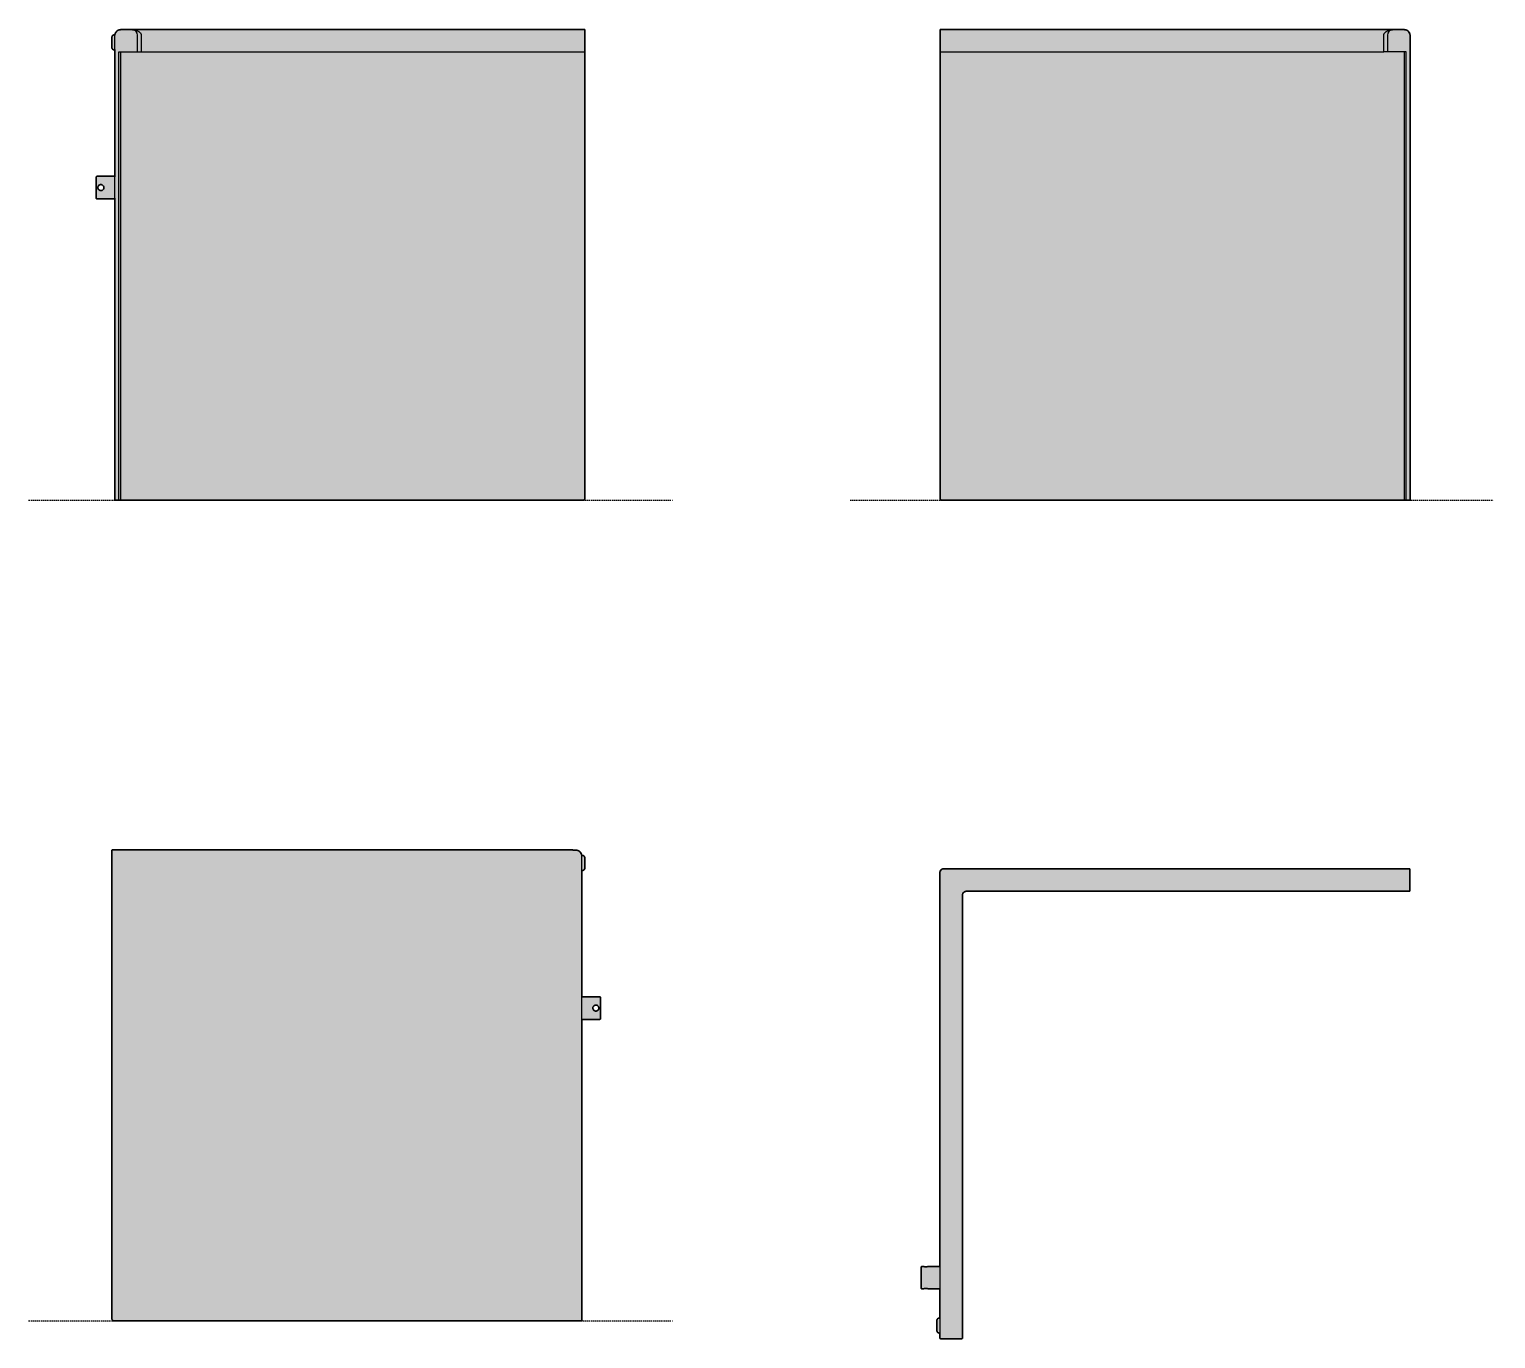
# Model space of a CAD drawing. Header units: millimetres. Extents: x 0 to 780, y -446 to 251.
import ezdxf

# ---------------------------------------------------------------- set-up
doc = ezdxf.new("R2010")
doc.units = ezdxf.units.MM
doc.linetypes.add('Dots', pattern=[1, 0, -1])
doc.layers.add('Blocks', color=7, linetype='Continuous')
doc.layers.add('Blocks$Fill', color=7, linetype='Continuous', true_color=0xffffff)
for name, color, linetype, lineweight, true_color in [('Blocks$Inner', 7, 'Continuous', 25, 0x007f00), ('Blocks$Outline', 7, 'Continuous', 35, 0xff3f3f), ('Groud', 7, 'Dots', 25, 0x243775)]:
    doc.layers.add(name, color=color, linetype=linetype, lineweight=lineweight, true_color=true_color)

# ---------------------------------------------------------------- blocks, each defined once
blk = doc.blocks.new('LBM Corner Table Lamp Top')
at = {"layer": 'Blocks$Fill'}
blk.add_hatch(color=256, dxfattribs=at).paths.add_polyline_path([(247.7, 0), (0, 0), (-0.04, 0), (-0.09, 0), (-0.13, 0), (-0.18, -0.01), (-0.23, -0.01), (-0.27, -0.02), (-0.32, -0.03), (-0.36, -0.03), (-0.41, -0.04), (-0.46, -0.05), (-0.5, -0.06), (-0.55, -0.08), (-0.6, -0.09), (-0.64, -0.11), (-0.69, -0.12), (-0.74, -0.14), (-0.78, -0.16), (-0.83, -0.18), (-0.87, -0.2), (-0.92, -0.22), (-0.96, -0.25), (-1.01, -0.27), (-1.05, -0.3), (-1.09, -0.33), (-1.14, -0.35), (-1.18, -0.38), (-1.22, -0.42), (-1.26, -0.45), (-1.3, -0.48), (-1.34, -0.51), (-1.38, -0.55), (-1.41, -0.59), (-1.45, -0.62), (-1.49, -0.66), (-1.52, -0.7), (-1.55, -0.74), (-1.58, -0.78), (-1.62, -0.82), (-1.65, -0.86), (-1.67, -0.91), (-1.7, -0.95), (-1.73, -0.99), (-1.75, -1.04), (-1.78, -1.08), (-1.8, -1.13), (-1.82, -1.17), (-1.84, -1.22), (-1.86, -1.26), (-1.88, -1.31), (-1.89, -1.36), (-1.91, -1.4), (-1.92, -1.45), (-1.94, -1.5), (-1.95, -1.54), (-1.96, -1.59), (-1.97, -1.64), (-1.97, -1.68), (-1.98, -1.73), (-1.99, -1.77), (-1.99, -1.82), (-2, -1.87), (-2, -1.91), (-2, -1.96), (-2, -2), (-2, -211.82), (-2, -211.81), (-2, -211.81), (-2, -211.8), (-2, -211.79), (-2.01, -211.79), (-2.01, -211.78), (-2.01, -211.77), (-2.01, -211.77), (-2.01, -211.76), (-2.01, -211.75), (-2.02, -211.75), (-2.02, -211.74), (-2.02, -211.73), (-2.02, -211.73), (-2.03, -211.72), (-2.03, -211.71), (-2.03, -211.71), (-2.04, -211.7), (-2.04, -211.7), (-2.04, -211.69), (-2.05, -211.68), (-2.05, -211.68), (-2.06, -211.67), (-2.06, -211.66), (-2.06, -211.66), (-2.07, -211.65), (-2.07, -211.65), (-2.08, -211.64), (-2.08, -211.64), (-2.09, -211.63), (-2.09, -211.63), (-2.1, -211.62), (-2.1, -211.62), (-2.11, -211.61), (-2.12, -211.61), (-2.12, -211.6), (-2.13, -211.6), (-2.13, -211.6), (-2.14, -211.59), (-2.15, -211.59), (-2.15, -211.58), (-2.16, -211.58), (-2.16, -211.58), (-2.17, -211.57), (-2.18, -211.57), (-2.18, -211.57), (-2.19, -211.57), (-2.2, -211.56), (-2.2, -211.56), (-2.21, -211.56), (-2.22, -211.56), (-2.22, -211.56), (-2.23, -211.55), (-2.24, -211.55), (-2.24, -211.55), (-2.25, -211.55), (-2.26, -211.55), (-2.26, -211.55), (-2.27, -211.55), (-2.27, -211.55), (-2.28, -211.55), (-2.29, -211.55), (-2.29, -211.55), (-2.3, -211.55), (-7.92, -211.55), (-7.96, -211.56), (-8.01, -211.57), (-8.14, -211.6), (-8.28, -211.63), (-8.44, -211.67), (-8.6, -211.69), (-8.68, -211.71), (-8.78, -211.72), (-8.89, -211.73), (-9.01, -211.74), (-9.14, -211.75), (-9.28, -211.76), (-9.41, -211.76), (-9.54, -211.76), (-9.68, -211.76), (-9.81, -211.75), (-9.93, -211.75), (-10.05, -211.74), (-10.17, -211.72), (-10.27, -211.71), (-10.37, -211.7), (-10.45, -211.69), (-10.6, -211.66), (-10.76, -211.63), (-10.89, -211.6), (-11.01, -211.57), (-11.05, -211.56), (-11.09, -211.55), (-11.5, -211.55), (-11.51, -211.55), (-11.52, -211.55), (-11.53, -211.55), (-11.54, -211.55), (-11.56, -211.55), (-11.57, -211.55), (-11.58, -211.55), (-11.59, -211.55), (-11.6, -211.56), (-11.61, -211.56), (-11.63, -211.56), (-11.64, -211.56), (-11.65, -211.57), (-11.66, -211.57), (-11.67, -211.58), (-11.68, -211.58), (-11.7, -211.58), (-11.71, -211.59), (-11.72, -211.6), (-11.73, -211.6), (-11.74, -211.61), (-11.75, -211.61), (-11.76, -211.62), (-11.77, -211.63), (-11.78, -211.63), (-11.79, -211.64), (-11.81, -211.65), (-11.82, -211.66), (-11.83, -211.66), (-11.83, -211.67), (-11.84, -211.68), (-11.85, -211.69), (-11.86, -211.7), (-11.87, -211.71), (-11.88, -211.72), (-11.89, -211.73), (-11.9, -211.74), (-11.9, -211.75), (-11.91, -211.76), (-11.92, -211.77), (-11.93, -211.78), (-11.93, -211.79), (-11.94, -211.8), (-11.94, -211.82), (-11.95, -211.83), (-11.96, -211.84), (-11.96, -211.85), (-11.96, -211.86), (-11.97, -211.87), (-11.97, -211.88), (-11.98, -211.9), (-11.98, -211.91), (-11.98, -211.92), (-11.99, -211.93), (-11.99, -211.94), (-11.99, -211.95), (-11.99, -211.97), (-12, -211.98), (-12, -211.99), (-12, -212), (-12, -212.01), (-12, -212.02), (-12, -212.03), (-12, -212.04), (-12, -217.54), (-12, -223.04), (-12, -223.06), (-12, -223.07), (-12, -223.08), (-12, -223.09), (-12, -223.1), (-12, -223.11), (-11.99, -223.12), (-11.99, -223.14), (-11.99, -223.15), (-11.99, -223.16), (-11.98, -223.17), (-11.98, -223.18), (-11.98, -223.19), (-11.97, -223.21), (-11.97, -223.22), (-11.96, -223.23), (-11.96, -223.24), (-11.96, -223.25), (-11.95, -223.26), (-11.94, -223.27), (-11.94, -223.29), (-11.93, -223.3), (-11.93, -223.31), (-11.92, -223.32), (-11.91, -223.33), (-11.9, -223.34), (-11.9, -223.35), (-11.89, -223.36), (-11.88, -223.37), (-11.87, -223.38), (-11.86, -223.39), (-11.85, -223.4), (-11.84, -223.41), (-11.83, -223.42), (-11.83, -223.42), (-11.82, -223.43), (-11.81, -223.44), (-11.79, -223.45), (-11.78, -223.46), (-11.77, -223.46), (-11.76, -223.47), (-11.75, -223.48), (-11.74, -223.48), (-11.73, -223.49), (-11.72, -223.49), (-11.71, -223.5), (-11.7, -223.51), (-11.68, -223.51), (-11.67, -223.51), (-11.66, -223.52), (-11.65, -223.52), (-11.64, -223.53), (-11.63, -223.53), (-11.61, -223.53), (-11.6, -223.53), (-11.59, -223.54), (-11.58, -223.54), (-11.57, -223.54), (-11.56, -223.54), (-11.54, -223.54), (-11.53, -223.54), (-11.52, -223.54), (-11.51, -223.54), (-11.5, -223.54), (-11.08, -223.54), (-10.89, -223.5), (-10.69, -223.45), (-10.49, -223.42), (-10.29, -223.39), (-10.09, -223.36), (-9.89, -223.35), (-9.69, -223.34), (-9.49, -223.33), (-9.29, -223.34), (-9.09, -223.35), (-8.88, -223.36), (-8.68, -223.39), (-8.49, -223.42), (-8.29, -223.45), (-8.09, -223.5), (-7.9, -223.54), (-2.3, -223.54), (-2.29, -223.54), (-2.29, -223.54), (-2.28, -223.54), (-2.27, -223.54), (-2.27, -223.54), (-2.26, -223.54), (-2.26, -223.54), (-2.25, -223.54), (-2.24, -223.54), (-2.24, -223.54), (-2.23, -223.54), (-2.22, -223.53), (-2.22, -223.53), (-2.21, -223.53), (-2.2, -223.53), (-2.2, -223.53), (-2.19, -223.52), (-2.18, -223.52), (-2.18, -223.52), (-2.17, -223.52), (-2.16, -223.51), (-2.16, -223.51), (-2.15, -223.51), (-2.15, -223.5), (-2.14, -223.5), (-2.13, -223.49), (-2.13, -223.49), (-2.12, -223.49), (-2.12, -223.48), (-2.11, -223.48), (-2.1, -223.47), (-2.1, -223.47), (-2.09, -223.46), (-2.09, -223.46), (-2.08, -223.45), (-2.08, -223.45), (-2.07, -223.44), (-2.07, -223.44), (-2.06, -223.43), (-2.06, -223.42), (-2.06, -223.42), (-2.05, -223.41), (-2.05, -223.41), (-2.04, -223.4), (-2.04, -223.39), (-2.04, -223.39), (-2.03, -223.38), (-2.03, -223.38), (-2.03, -223.37), (-2.02, -223.36), (-2.02, -223.36), (-2.02, -223.35), (-2.02, -223.34), (-2.01, -223.34), (-2.01, -223.33), (-2.01, -223.32), (-2.01, -223.32), (-2.01, -223.31), (-2.01, -223.3), (-2, -223.3), (-2, -223.29), (-2, -223.28), (-2, -223.28), (-2, -223.27), (-2, -239.18), (-2, -239.18), (-2, -239.17), (-2, -239.17), (-2, -239.16), (-2, -239.16), (-2, -239.16), (-2.01, -239.15), (-2.01, -239.15), (-2.01, -239.14), (-2.01, -239.14), (-2.01, -239.13), (-2.01, -239.13), (-2.01, -239.13), (-2.02, -239.12), (-2.02, -239.12), (-2.02, -239.11), (-2.02, -239.11), (-2.02, -239.1), (-2.03, -239.1), (-2.03, -239.1), (-2.03, -239.09), (-2.03, -239.09), (-2.04, -239.08), (-2.04, -239.08), (-2.04, -239.08), (-2.05, -239.07), (-2.05, -239.07), (-2.05, -239.07), (-2.06, -239.06), (-2.06, -239.06), (-2.06, -239.05), (-2.07, -239.05), (-2.07, -239.05), (-2.07, -239.05), (-2.08, -239.04), (-2.08, -239.04), (-2.08, -239.04), (-2.09, -239.03), (-2.09, -239.03), (-2.1, -239.03), (-2.1, -239.03), (-2.11, -239.02), (-2.11, -239.02), (-2.11, -239.02), (-2.12, -239.02), (-2.12, -239.02), (-2.13, -239.01), (-2.13, -239.01), (-2.14, -239.01), (-2.14, -239.01), (-2.14, -239.01), (-2.15, -239.01), (-2.15, -239.01), (-2.16, -239), (-2.16, -239), (-2.17, -239), (-2.17, -239), (-2.17, -239), (-2.18, -239), (-2.18, -239), (-2.19, -239), (-2.19, -239), (-2.2, -239), (-2.2, -239), (-2.35, -239), (-2.38, -239), (-2.41, -239), (-2.43, -239), (-2.46, -239.01), (-2.49, -239.01), (-2.52, -239.01), (-2.55, -239.02), (-2.58, -239.02), (-2.61, -239.03), (-2.64, -239.03), (-2.66, -239.04), (-2.69, -239.05), (-2.72, -239.06), (-2.75, -239.07), (-2.78, -239.08), (-2.81, -239.09), (-2.84, -239.1), (-2.87, -239.11), (-2.9, -239.13), (-2.92, -239.14), (-2.95, -239.15), (-2.98, -239.17), (-3.01, -239.19), (-3.03, -239.2), (-3.06, -239.22), (-3.09, -239.24), (-3.11, -239.26), (-3.14, -239.28), (-3.16, -239.3), (-3.19, -239.32), (-3.21, -239.34), (-3.23, -239.37), (-3.26, -239.39), (-3.28, -239.41), (-3.3, -239.44), (-3.32, -239.46), (-3.34, -239.49), (-3.36, -239.51), (-3.38, -239.54), (-3.4, -239.57), (-3.41, -239.59), (-3.43, -239.62), (-3.45, -239.65), (-3.46, -239.68), (-3.47, -239.7), (-3.49, -239.73), (-3.5, -239.76), (-3.51, -239.79), (-3.52, -239.82), (-3.53, -239.85), (-3.54, -239.88), (-3.55, -239.91), (-3.56, -239.94), (-3.57, -239.96), (-3.57, -239.99), (-3.58, -240.02), (-3.58, -240.05), (-3.59, -240.08), (-3.59, -240.11), (-3.59, -240.14), (-3.6, -240.17), (-3.6, -240.19), (-3.6, -240.22), (-3.6, -240.25), (-3.6, -245.75), (-3.6, -245.78), (-3.6, -245.81), (-3.6, -245.83), (-3.59, -245.86), (-3.59, -245.89), (-3.59, -245.92), (-3.58, -245.95), (-3.58, -245.98), (-3.57, -246.01), (-3.57, -246.04), (-3.56, -246.06), (-3.55, -246.09), (-3.54, -246.12), (-3.53, -246.15), (-3.52, -246.18), (-3.51, -246.21), (-3.5, -246.24), (-3.49, -246.27), (-3.47, -246.3), (-3.46, -246.32), (-3.45, -246.35), (-3.43, -246.38), (-3.41, -246.41), (-3.4, -246.43), (-3.38, -246.46), (-3.36, -246.49), (-3.34, -246.51), (-3.32, -246.54), (-3.3, -246.56), (-3.28, -246.59), (-3.26, -246.61), (-3.23, -246.63), (-3.21, -246.66), (-3.19, -246.68), (-3.16, -246.7), (-3.14, -246.72), (-3.11, -246.74), (-3.09, -246.76), (-3.06, -246.78), (-3.03, -246.8), (-3.01, -246.81), (-2.98, -246.83), (-2.95, -246.85), (-2.92, -246.86), (-2.9, -246.87), (-2.87, -246.89), (-2.84, -246.9), (-2.81, -246.91), (-2.78, -246.92), (-2.75, -246.93), (-2.72, -246.94), (-2.69, -246.95), (-2.66, -246.96), (-2.64, -246.97), (-2.61, -246.97), (-2.58, -246.98), (-2.55, -246.98), (-2.52, -246.99), (-2.49, -246.99), (-2.46, -246.99), (-2.43, -247), (-2.41, -247), (-2.38, -247), (-2.35, -247), (-2.2, -247), (-2.2, -247), (-2.19, -247), (-2.19, -247), (-2.18, -247), (-2.18, -247), (-2.17, -247), (-2.17, -247), (-2.17, -247), (-2.16, -247), (-2.16, -247), (-2.15, -246.99), (-2.15, -246.99), (-2.14, -246.99), (-2.14, -246.99), (-2.14, -246.99), (-2.13, -246.99), (-2.13, -246.99), (-2.12, -246.98), (-2.12, -246.98), (-2.11, -246.98), (-2.11, -246.98), (-2.11, -246.98), (-2.1, -246.97), (-2.1, -246.97), (-2.09, -246.97), (-2.09, -246.97), (-2.08, -246.96), (-2.08, -246.96), (-2.08, -246.96), (-2.07, -246.95), (-2.07, -246.95), (-2.07, -246.95), (-2.06, -246.95), (-2.06, -246.94), (-2.06, -246.94), (-2.05, -246.93), (-2.05, -246.93), (-2.05, -246.93), (-2.04, -246.92), (-2.04, -246.92), (-2.04, -246.92), (-2.03, -246.91), (-2.03, -246.91), (-2.03, -246.9), (-2.03, -246.9), (-2.02, -246.9), (-2.02, -246.89), (-2.02, -246.89), (-2.02, -246.88), (-2.02, -246.88), (-2.01, -246.87), (-2.01, -246.87), (-2.01, -246.87), (-2.01, -246.86), (-2.01, -246.86), (-2.01, -246.85), (-2.01, -246.85), (-2, -246.84), (-2, -246.84), (-2, -246.84), (-2, -246.83), (-2, -246.83), (-2, -246.82), (-2, -246.82), (-2, -249.7), (-2, -249.71), (-2, -249.71), (-2, -249.72), (-2, -249.73), (-2, -249.73), (-2, -249.74), (-2, -249.75), (-1.99, -249.75), (-1.99, -249.76), (-1.99, -249.77), (-1.99, -249.78), (-1.99, -249.78), (-1.99, -249.79), (-1.98, -249.8), (-1.98, -249.8), (-1.98, -249.81), (-1.98, -249.82), (-1.97, -249.82), (-1.97, -249.83), (-1.97, -249.84), (-1.96, -249.84), (-1.96, -249.85), (-1.96, -249.86), (-1.95, -249.86), (-1.95, -249.87), (-1.94, -249.88), (-1.94, -249.88), (-1.93, -249.89), (-1.93, -249.9), (-1.92, -249.9), (-1.92, -249.91), (-1.91, -249.91), (-1.91, -249.92), (-1.9, -249.92), (-1.9, -249.93), (-1.89, -249.93), (-1.88, -249.94), (-1.88, -249.94), (-1.87, -249.95), (-1.86, -249.95), (-1.86, -249.96), (-1.85, -249.96), (-1.84, -249.96), (-1.84, -249.97), (-1.83, -249.97), (-1.82, -249.97), (-1.82, -249.98), (-1.81, -249.98), (-1.8, -249.98), (-1.8, -249.98), (-1.79, -249.99), (-1.78, -249.99), (-1.78, -249.99), (-1.77, -249.99), (-1.76, -249.99), (-1.75, -249.99), (-1.75, -250), (-1.74, -250), (-1.73, -250), (-1.73, -250), (-1.72, -250), (-1.71, -250), (-1.71, -250), (-1.7, -250), (0.76, -250), (7.24, -250), (9.7, -250), (9.71, -250), (9.71, -250), (9.72, -250), (9.73, -250), (9.73, -250), (9.74, -250), (9.75, -250), (9.75, -249.99), (9.76, -249.99), (9.77, -249.99), (9.78, -249.99), (9.78, -249.99), (9.79, -249.99), (9.8, -249.98), (9.8, -249.98), (9.81, -249.98), (9.82, -249.98), (9.82, -249.97), (9.83, -249.97), (9.84, -249.97), (9.84, -249.96), (9.85, -249.96), (9.86, -249.96), (9.86, -249.95), (9.87, -249.95), (9.88, -249.94), (9.88, -249.94), (9.89, -249.93), (9.9, -249.93), (9.9, -249.92), (9.91, -249.92), (9.91, -249.91), (9.92, -249.91), (9.92, -249.9), (9.93, -249.9), (9.93, -249.89), (9.94, -249.88), (9.94, -249.88), (9.95, -249.87), (9.95, -249.86), (9.96, -249.86), (9.96, -249.85), (9.96, -249.84), (9.97, -249.84), (9.97, -249.83), (9.97, -249.82), (9.98, -249.82), (9.98, -249.81), (9.98, -249.8), (9.98, -249.8), (9.99, -249.79), (9.99, -249.78), (9.99, -249.78), (9.99, -249.77), (9.99, -249.76), (9.99, -249.75), (10, -249.75), (10, -249.74), (10, -249.73), (10, -249.73), (10, -249.72), (10, -249.71), (10, -249.71), (10, -249.7), (10, -14), (10, -13.96), (10, -13.91), (10, -13.87), (10.01, -13.82), (10.01, -13.77), (10.02, -13.73), (10.03, -13.68), (10.03, -13.64), (10.04, -13.59), (10.05, -13.54), (10.06, -13.5), (10.08, -13.45), (10.09, -13.4), (10.11, -13.36), (10.12, -13.31), (10.14, -13.26), (10.16, -13.22), (10.18, -13.17), (10.2, -13.13), (10.22, -13.08), (10.25, -13.04), (10.27, -12.99), (10.3, -12.95), (10.33, -12.91), (10.35, -12.86), (10.38, -12.82), (10.42, -12.78), (10.45, -12.74), (10.48, -12.7), (10.51, -12.66), (10.55, -12.62), (10.59, -12.59), (10.62, -12.55), (10.66, -12.51), (10.7, -12.48), (10.74, -12.45), (10.78, -12.42), (10.82, -12.38), (10.86, -12.35), (10.91, -12.33), (10.95, -12.3), (10.99, -12.27), (11.04, -12.25), (11.08, -12.22), (11.13, -12.2), (11.17, -12.18), (11.22, -12.16), (11.26, -12.14), (11.31, -12.12), (11.36, -12.11), (11.4, -12.09), (11.45, -12.08), (11.5, -12.06), (11.54, -12.05), (11.59, -12.04), (11.64, -12.03), (11.68, -12.03), (11.73, -12.02), (11.77, -12.01), (11.82, -12.01), (11.87, -12), (11.91, -12), (11.96, -12), (12, -12), (247.7, -12), (247.71, -12), (247.71, -12), (247.72, -12), (247.73, -12), (247.73, -12), (247.74, -12), (247.75, -12), (247.75, -11.99), (247.76, -11.99), (247.77, -11.99), (247.78, -11.99), (247.78, -11.99), (247.79, -11.99), (247.8, -11.98), (247.8, -11.98), (247.81, -11.98), (247.82, -11.98), (247.82, -11.97), (247.83, -11.97), (247.84, -11.97), (247.84, -11.96), (247.85, -11.96), (247.86, -11.96), (247.86, -11.95), (247.87, -11.95), (247.88, -11.94), (247.88, -11.94), (247.89, -11.93), (247.9, -11.93), (247.9, -11.92), (247.91, -11.92), (247.91, -11.91), (247.92, -11.91), (247.92, -11.9), (247.93, -11.9), (247.93, -11.89), (247.94, -11.88), (247.94, -11.88), (247.95, -11.87), (247.95, -11.86), (247.96, -11.86), (247.96, -11.85), (247.96, -11.84), (247.97, -11.84), (247.97, -11.83), (247.97, -11.82), (247.98, -11.82), (247.98, -11.81), (247.98, -11.8), (247.98, -11.8), (247.99, -11.79), (247.99, -11.78), (247.99, -11.78), (247.99, -11.77), (247.99, -11.76), (247.99, -11.75), (248, -11.75), (248, -11.74), (248, -11.73), (248, -11.73), (248, -11.72), (248, -11.71), (248, -11.71), (248, -11.7), (248, -9.24), (248, -2.76), (248, -0.3), (248, -0.29), (248, -0.29), (248, -0.28), (248, -0.27), (248, -0.27), (248, -0.26), (248, -0.25), (247.99, -0.25), (247.99, -0.24), (247.99, -0.23), (247.99, -0.22), (247.99, -0.22), (247.99, -0.21), (247.98, -0.2), (247.98, -0.2), (247.98, -0.19), (247.98, -0.18), (247.97, -0.18), (247.97, -0.17), (247.97, -0.16), (247.96, -0.16), (247.96, -0.15), (247.96, -0.14), (247.95, -0.14), (247.95, -0.13), (247.94, -0.12), (247.94, -0.12), (247.93, -0.11), (247.93, -0.1), (247.92, -0.1), (247.92, -0.09), (247.91, -0.09), (247.91, -0.08), (247.9, -0.08), (247.9, -0.07), (247.89, -0.07), (247.88, -0.06), (247.88, -0.06), (247.87, -0.05), (247.86, -0.05), (247.86, -0.04), (247.85, -0.04), (247.84, -0.04), (247.84, -0.03), (247.83, -0.03), (247.82, -0.03), (247.82, -0.02), (247.81, -0.02), (247.8, -0.02), (247.8, -0.02), (247.79, -0.01), (247.78, -0.01), (247.78, -0.01), (247.77, -0.01), (247.76, -0.01), (247.75, -0.01), (247.75, 0), (247.74, 0), (247.73, 0), (247.73, 0), (247.72, 0), (247.71, 0), (247.71, 0)], flags=0)
at = {"layer": 'Blocks$Inner'}
for p, q in [((247.7, 0), (0, 0)), ((10, -249.7), (10, -14)), ((12, -12), (247.7, -12)), ((-11.09, -211.55), (-11.5, -211.55)), ((-2.3, -211.55), (-7.92, -211.55)), ((-3.6, -240.25), (-3.6, -245.75)), ((-2.2, -239), (-2.35, -239)), ((-2.35, -247), (-2.2, -247))]:
    blk.add_line(p, q, dxfattribs=at)
for points in [[(-2, -2), (-2, -242.48), (-2, -243.52), (-2, -249.7)], [(248, -11.7), (248, -9.24), (248, -2.76), (248, -0.3)], [(-12, -212.04), (-12, -217.54), (-12, -223.04)], [(-11.5, -223.54), (-11.08, -223.54)], [(-1.7, -250), (0.76, -250), (7.24, -250), (9.7, -250)]]:
    blk.add_lwpolyline(points, dxfattribs=at)
for centre, radius, start, end in [((0, -2), 2, 90, 180), ((247.7, -0.3), 0.3, 0, 90), ((247.7, -11.7), 0.3, 270, 360), ((-11.5, -212.04), 0.5, 90, 180), ((-2.3, -211.84), 0.3, 0, 90), ((-11.5, -223.04), 0.5, 180, 270), ((-2.35, -240.25), 1.25, 90, 180), ((-2.2, -239.2), 0.2, 0, 90), ((-2.35, -245.75), 1.25, 180, 270), ((-2.2, -246.8), 0.2, 270, 0), ((-1.7, -249.7), 0.3, 180, 270), ((9.7, -249.7), 0.3, 270, 0)]:
    blk.add_arc(centre, radius, start, end, dxfattribs=at)
at = {"layer": 'Blocks$Inner', "extrusion": (0, 0, -1)}
blk.add_arc((-12, -14), 2, 0, 90, dxfattribs=at)
at = {"layer": 'Blocks$Inner'}
blk.add_open_spline([(-7.92, -211.55), (-8.03, -211.58), (-8.31, -211.64), (-8.75, -211.72), (-9.27, -211.77), (-9.81, -211.76), (-10.31, -211.71), (-10.73, -211.64), (-11, -211.57), (-11.09, -211.55)], degree=3, knots=[6.089942, 6.089942, 6.089942, 6.089942, 6.329599, 6.43738, 6.545786, 6.650944, 6.754113, 6.859571, 7.089942, 7.089942, 7.089942, 7.089942], dxfattribs=at)
for points, weights in [([(-11.08, -223.54), (-9.49, -223.11), (-7.9, -223.54)], [1, 0.96544726874, 1]), ([(-2.3, -223.54), (-2, -223.54), (-2, -223.24)], [1, 0.707106781187, 1])]:
    blk.add_rational_spline(points, weights, degree=2, dxfattribs=at)
blk.add_open_spline([(-7.9, -223.54), (-2.3, -223.54)], degree=1, dxfattribs=at)
at = {"layer": 'Blocks$Outline'}
for points in [[(247.7, 0), (0, 0)], [(-2, -2), (-2, -211.82)], [(248, -2.76), (248, -0.3)], [(248, -9.24), (248, -2.76)], [(10, -249.7), (10, -14)], [(12, -12), (247.7, -12)], [(248, -11.7), (248, -9.24)], [(-2, -223.27), (-2, -239.18)], [(-3.6, -240.25), (-3.6, -245.75)], [(-2.2, -239), (-2.35, -239)], [(-2.35, -247), (-2.2, -247)], [(-2, -246.82), (-2, -249.7)], [(-1.7, -250), (0.76, -250)], [(0.76, -250), (7.24, -250)], [(7.24, -250), (9.7, -250)]]:
    blk.add_lwpolyline(points, dxfattribs=at)
for points, weights in [([(0, 0), (-2, 0), (-2, -2)], [1, 0.707106781187, 1]), ([(248, -0.3), (248, 0), (247.7, 0)], [1, 0.707106781187, 1]), ([(10, -14), (10, -12), (12, -12)], [1, 0.707106781187, 1]), ([(247.7, -12), (248, -12), (248, -11.7)], [1, 0.707106781187, 1]), ([(-2.35, -239), (-3.6, -239), (-3.6, -240.25)], [1, 0.707106781187, 1]), ([(-2, -239.18), (-2.02, -239), (-2.2, -239)], [0.965676575914, 0.725412607366, 1]), ([(-3.6, -245.75), (-3.6, -247), (-2.35, -247)], [1, 0.707106781187, 1]), ([(-2.2, -247), (-2.02, -247), (-2, -246.82)], [1, 0.725412607369, 0.965676575908]), ([(-2, -249.7), (-2, -250), (-1.7, -250)], [1, 0.707106781187, 1]), ([(9.7, -250), (10, -250), (10, -249.7)], [1, 0.707106781187, 1])]:
    blk.add_rational_spline(points, weights, degree=2, dxfattribs=at)
for points, weights, knots in [([(-11.09, -211.55), (-11.29, -211.55), (-11.5, -211.55), (-12, -211.55), (-12, -212.04), (-12, -214.79), (-12, -217.54), (-12, -220.29), (-12, -223.04), (-12, -223.54), (-11.5, -223.54), (-11.29, -223.54), (-11.08, -223.54)], [1, 1, 1, 0.707106781187, 1, 1, 1, 1, 1, 0.707106781187, 1, 1, 1], [0, 0, 0, 0.410168, 0.410168, 1.195566, 1.195566, 6.695566, 6.695566, 12.195566, 12.195566, 12.980964, 12.980964, 13.40242, 13.40242, 13.40242]), ([(-2, -211.82), (-2.03, -211.55), (-2.3, -211.55), (-5.11, -211.55), (-7.92, -211.55)], [0.965722927044, 0.725386123743, 1, 1, 1], [0.02941, 0.02941, 0.02941, 0.471239, 0.471239, 6.089942, 6.089942, 6.089942]), ([(-11.08, -223.54), (-9.49, -223.11), (-7.9, -223.54), (-5.1, -223.54), (-2.3, -223.54), (-2.03, -223.54), (-2, -223.27)], [1, 0.96544726874, 1, 1, 1, 0.725392653268, 0.965711498305], [-3.215672, -3.215672, -3.215672, 0, 0, 5.6, 5.6, 6.041819, 6.041819, 6.041819])]:
    blk.add_rational_spline(points, weights, degree=2, knots=knots, dxfattribs=at)
blk.add_open_spline([(-7.92, -211.55), (-8.03, -211.58), (-8.31, -211.64), (-8.75, -211.72), (-9.27, -211.77), (-9.81, -211.76), (-10.31, -211.71), (-10.73, -211.64), (-11, -211.57), (-11.09, -211.55)], degree=3, knots=[0, 0, 0, 0, 0.239658, 0.347439, 0.455844, 0.561002, 0.664171, 0.769629, 1, 1, 1, 1], dxfattribs=at)
blk = doc.blocks.new('LBM Corner Table Lamp Side')
at = {"layer": 'Blocks$Fill'}
blk.add_hatch(color=256, dxfattribs=at).paths.add_polyline_path([(47.55, 250.2), (47.55, 250.05), (47.55, 247.36), (47.55, 238.5), (47.55, 1), (47.56, 0.98), (47.56, 0.96), (47.56, 0.93), (47.56, 0.91), (47.56, 0.89), (47.56, 0.86), (47.57, 0.84), (47.57, 0.82), (47.58, 0.79), (47.58, 0.77), (47.59, 0.75), (47.59, 0.72), (47.6, 0.7), (47.61, 0.68), (47.62, 0.66), (47.63, 0.63), (47.63, 0.61), (47.64, 0.59), (47.66, 0.56), (47.67, 0.54), (47.68, 0.52), (47.69, 0.5), (47.7, 0.47), (47.72, 0.45), (47.73, 0.43), (47.75, 0.41), (47.76, 0.39), (47.78, 0.37), (47.79, 0.35), (47.81, 0.33), (47.83, 0.31), (47.85, 0.29), (47.87, 0.27), (47.89, 0.26), (47.9, 0.24), (47.92, 0.22), (47.94, 0.21), (47.97, 0.19), (47.99, 0.18), (48.01, 0.16), (48.03, 0.15), (48.05, 0.14), (48.07, 0.12), (48.1, 0.11), (48.12, 0.1), (48.14, 0.09), (48.16, 0.08), (48.19, 0.07), (48.21, 0.06), (48.23, 0.05), (48.26, 0.05), (48.28, 0.04), (48.3, 0.03), (48.33, 0.03), (48.35, 0.02), (48.37, 0.02), (48.4, 0.01), (48.42, 0.01), (48.44, 0.01), (48.46, 0), (48.49, 0), (48.51, 0), (48.53, 0), (48.55, 0), (294.55, 0), (295.55, 0), (297.55, 0), (297.55, 0.29), (297.55, 247.36), (297.55, 247.43), (297.55, 247.49), (297.55, 247.56), (297.54, 247.62), (297.54, 247.69), (297.53, 247.75), (297.52, 247.82), (297.51, 247.88), (297.5, 247.95), (297.48, 248.02), (297.47, 248.08), (297.45, 248.15), (297.43, 248.21), (297.41, 248.28), (297.39, 248.35), (297.37, 248.41), (297.34, 248.48), (297.31, 248.54), (297.28, 248.61), (297.25, 248.67), (297.22, 248.74), (297.19, 248.8), (297.15, 248.86), (297.12, 248.92), (297.08, 248.99), (297.04, 249.05), (297, 249.11), (296.96, 249.16), (296.91, 249.22), (296.87, 249.28), (296.82, 249.33), (296.77, 249.39), (296.72, 249.44), (296.67, 249.49), (296.62, 249.54), (296.56, 249.59), (296.51, 249.64), (296.45, 249.69), (296.4, 249.73), (296.34, 249.78), (296.28, 249.82), (296.22, 249.86), (296.16, 249.9), (296.1, 249.94), (296.04, 249.97), (295.98, 250.01), (295.92, 250.04), (295.85, 250.07), (295.79, 250.1), (295.73, 250.13), (295.66, 250.15), (295.6, 250.18), (295.53, 250.2), (295.47, 250.22), (295.4, 250.24), (295.34, 250.26), (295.27, 250.28), (295.21, 250.29), (295.14, 250.31), (295.08, 250.32), (295.02, 250.33), (294.95, 250.34), (294.89, 250.35), (294.83, 250.35), (294.01, 250.42), (293.19, 250.46), (292.37, 250.49), (291.55, 250.5), (47.85, 250.5), (47.85, 250.5), (47.84, 250.5), (47.83, 250.5), (47.83, 250.5), (47.82, 250.5), (47.81, 250.5), (47.81, 250.5), (47.8, 250.49), (47.79, 250.49), (47.79, 250.49), (47.78, 250.49), (47.77, 250.49), (47.77, 250.49), (47.76, 250.48), (47.75, 250.48), (47.74, 250.48), (47.74, 250.48), (47.73, 250.47), (47.72, 250.47), (47.72, 250.47), (47.71, 250.46), (47.7, 250.46), (47.7, 250.46), (47.69, 250.45), (47.68, 250.45), (47.68, 250.44), (47.67, 250.44), (47.67, 250.43), (47.66, 250.43), (47.65, 250.42), (47.65, 250.42), (47.64, 250.41), (47.64, 250.41), (47.63, 250.4), (47.63, 250.4), (47.62, 250.39), (47.62, 250.38), (47.61, 250.38), (47.61, 250.37), (47.6, 250.36), (47.6, 250.36), (47.6, 250.35), (47.59, 250.34), (47.59, 250.34), (47.58, 250.33), (47.58, 250.32), (47.58, 250.32), (47.58, 250.31), (47.57, 250.3), (47.57, 250.3), (47.57, 250.29), (47.57, 250.28), (47.56, 250.28), (47.56, 250.27), (47.56, 250.26), (47.56, 250.25), (47.56, 250.25), (47.56, 250.24), (47.56, 250.23), (47.56, 250.23), (47.56, 250.22), (47.56, 250.21), (47.55, 250.21)], flags=0)
at = {"layer": 'Blocks$Inner'}
for p, q in [((291.55, 250.5), (47.85, 250.5)), ((294.55, 0), (294.55, 238.5))]:
    blk.add_line(p, q, dxfattribs=at)
for points in [[(47.55, 250.2), (47.55, 250.05), (47.55, 247.36), (47.55, 238.5), (47.55, 1)], [(48.55, 0), (294.55, 0), (295.55, 0), (297.55, 0), (297.55, 0.29), (297.55, 247.36)], [(295.55, 0), (295.55, 1), (295.55, 238.5), (285.85, 238.5), (285.55, 238.5), (283.55, 238.5), (283.55, 247.36)], [(285.55, 247.36), (285.55, 238.5)], [(47.55, 238.5), (47.85, 238.5), (283.55, 238.5)]]:
    blk.add_lwpolyline(points, dxfattribs=at)
for centre, radius, start, end in [((47.85, 250.2), 0.3, 90, 180), ((288.55, 247.36), 3, 95.17658, 180), ((291.55, 214.25), 36.25, 84.82342, 95.17658), ((294.55, 247.36), 3, 0, 84.82342), ((48.55, 1), 1, 180, 270)]:
    blk.add_arc(centre, radius, start, end, dxfattribs=at)
blk.add_rational_spline([(283.55, 247.36), (283.55, 250.1), (288.28, 250.35)], [1, 0.725487129572, 0.965546199976], degree=2, dxfattribs=at)
at = {"layer": 'Blocks$Outline'}
for points in [[(47.55, 250.2), (47.55, 250.05)], [(47.55, 250.05), (47.55, 247.36)], [(291.55, 250.5), (47.85, 250.5)], [(47.55, 247.36), (47.55, 238.5)], [(297.55, 0.29), (297.55, 247.36)], [(47.55, 238.5), (47.55, 1)], [(48.55, 0), (294.55, 0)], [(294.55, 0), (295.55, 0)], [(295.55, 0), (297.55, 0)], [(297.55, 0), (297.55, 0.29)]]:
    blk.add_lwpolyline(points, dxfattribs=at)
for points, weights in [([(47.85, 250.5), (47.55, 250.5), (47.55, 250.2)], [1, 0.707106781187, 1]), ([(294.83, 250.35), (293.19, 250.5), (291.55, 250.5)], [1, 0.99796067807, 0.99796067807]), ([(297.55, 247.36), (297.55, 250.1), (294.83, 250.35)], [1, 0.738317534639, 1]), ([(47.55, 1), (47.55, 0), (48.55, 0)], [1, 0.707106781187, 1])]:
    blk.add_rational_spline(points, weights, degree=2, dxfattribs=at)
blk = doc.blocks.new('LBM Corner Table Lamp Back')
at = {"layer": 'Blocks$Fill'}
h = blk.add_hatch(color=256, dxfattribs=at)
h.paths.add_polyline_path([(44.22, 250.5), (44.22, 250.5), (44.21, 250.5), (44.2, 250.5), (44.2, 250.5), (44.19, 250.5), (44.18, 250.5), (44.18, 250.5), (44.17, 250.49), (44.16, 250.49), (44.16, 250.49), (44.15, 250.49), (44.14, 250.49), (44.13, 250.49), (44.13, 250.48), (44.12, 250.48), (44.11, 250.48), (44.11, 250.48), (44.1, 250.47), (44.09, 250.47), (44.09, 250.47), (44.08, 250.46), (44.07, 250.46), (44.07, 250.46), (44.06, 250.45), (44.05, 250.45), (44.05, 250.44), (44.04, 250.44), (44.04, 250.43), (44.03, 250.43), (44.02, 250.42), (44.02, 250.42), (44.01, 250.41), (44.01, 250.41), (44, 250.4), (44, 250.4), (43.99, 250.39), (43.99, 250.38), (43.98, 250.38), (43.98, 250.37), (43.97, 250.36), (43.97, 250.36), (43.97, 250.35), (43.96, 250.34), (43.96, 250.34), (43.95, 250.33), (43.95, 250.32), (43.95, 250.32), (43.95, 250.31), (43.94, 250.3), (43.94, 250.3), (43.94, 250.29), (43.94, 250.28), (43.93, 250.28), (43.93, 250.27), (43.93, 250.26), (43.93, 250.25), (43.93, 250.25), (43.93, 250.24), (43.93, 250.23), (43.93, 250.23), (43.92, 250.22), (43.92, 250.21), (43.92, 250.21), (43.92, 250.2), (43.92, 250.05), (43.92, 247.36), (43.92, 1), (43.92, 0.98), (43.93, 0.95), (43.93, 0.93), (43.93, 0.91), (43.93, 0.88), (43.93, 0.86), (43.94, 0.84), (43.94, 0.81), (43.95, 0.79), (43.95, 0.77), (43.96, 0.74), (43.96, 0.72), (43.97, 0.7), (43.98, 0.67), (43.99, 0.65), (44, 0.63), (44.01, 0.6), (44.02, 0.58), (44.03, 0.56), (44.04, 0.54), (44.05, 0.51), (44.06, 0.49), (44.08, 0.47), (44.09, 0.45), (44.1, 0.43), (44.12, 0.41), (44.14, 0.39), (44.15, 0.36), (44.17, 0.34), (44.19, 0.32), (44.21, 0.31), (44.22, 0.29), (44.24, 0.27), (44.26, 0.25), (44.28, 0.24), (44.3, 0.22), (44.31, 0.21), (44.33, 0.19), (44.35, 0.18), (44.37, 0.17), (44.39, 0.15), (44.41, 0.14), (44.44, 0.13), (44.46, 0.12), (44.48, 0.1), (44.5, 0.09), (44.52, 0.08), (44.55, 0.07), (44.57, 0.07), (44.59, 0.06), (44.62, 0.05), (44.64, 0.04), (44.66, 0.03), (44.69, 0.03), (44.71, 0.02), (44.73, 0.02), (44.76, 0.01), (44.78, 0.01), (44.81, 0.01), (44.83, 0), (44.85, 0), (44.88, 0), (44.9, 0), (44.92, 0), (291.92, 0), (293.92, 0), (293.92, 160.63), (293.93, 160.63), (293.93, 160.62), (293.93, 160.61), (293.93, 160.61), (293.93, 160.6), (293.93, 160.59), (293.93, 160.59), (293.93, 160.58), (293.94, 160.57), (293.94, 160.57), (293.94, 160.56), (293.94, 160.55), (293.95, 160.55), (293.95, 160.54), (293.95, 160.53), (293.95, 160.53), (293.96, 160.52), (293.96, 160.52), (293.96, 160.51), (293.97, 160.5), (293.97, 160.5), (293.98, 160.49), (293.98, 160.49), (293.98, 160.48), (293.99, 160.47), (293.99, 160.47), (294, 160.46), (294, 160.46), (294.01, 160.45), (294.01, 160.45), (294.02, 160.44), (294.02, 160.44), (294.03, 160.43), (294.03, 160.43), (294.04, 160.42), (294.05, 160.42), (294.05, 160.41), (294.06, 160.41), (294.06, 160.41), (294.07, 160.4), (294.08, 160.4), (294.08, 160.39), (294.09, 160.39), (294.09, 160.39), (294.1, 160.39), (294.11, 160.38), (294.11, 160.38), (294.12, 160.38), (294.13, 160.38), (294.13, 160.37), (294.14, 160.37), (294.15, 160.37), (294.15, 160.37), (294.16, 160.37), (294.17, 160.36), (294.17, 160.36), (294.18, 160.36), (294.19, 160.36), (294.19, 160.36), (294.2, 160.36), (294.21, 160.36), (294.21, 160.36), (294.22, 160.36), (294.22, 160.36), (303.42, 160.36), (303.44, 160.36), (303.45, 160.36), (303.46, 160.36), (303.47, 160.36), (303.48, 160.36), (303.49, 160.36), (303.5, 160.37), (303.52, 160.37), (303.53, 160.37), (303.54, 160.37), (303.55, 160.38), (303.56, 160.38), (303.57, 160.38), (303.59, 160.39), (303.6, 160.39), (303.61, 160.39), (303.62, 160.4), (303.63, 160.4), (303.64, 160.41), (303.65, 160.42), (303.66, 160.42), (303.68, 160.43), (303.69, 160.43), (303.7, 160.44), (303.71, 160.45), (303.72, 160.46), (303.73, 160.46), (303.74, 160.47), (303.75, 160.48), (303.76, 160.49), (303.77, 160.5), (303.78, 160.51), (303.79, 160.51), (303.8, 160.52), (303.8, 160.53), (303.81, 160.54), (303.82, 160.55), (303.83, 160.56), (303.84, 160.57), (303.84, 160.59), (303.85, 160.6), (303.86, 160.61), (303.86, 160.62), (303.87, 160.63), (303.87, 160.64), (303.88, 160.65), (303.88, 160.66), (303.89, 160.68), (303.89, 160.69), (303.9, 160.7), (303.9, 160.71), (303.9, 160.72), (303.91, 160.73), (303.91, 160.74), (303.91, 160.76), (303.92, 160.77), (303.92, 160.78), (303.92, 160.79), (303.92, 160.8), (303.92, 160.81), (303.92, 160.83), (303.92, 160.84), (303.92, 160.85), (303.92, 160.86), (303.92, 171.86), (303.92, 171.87), (303.92, 171.88), (303.92, 171.89), (303.92, 171.9), (303.92, 171.92), (303.92, 171.93), (303.92, 171.94), (303.92, 171.95), (303.91, 171.96), (303.91, 171.97), (303.91, 171.99), (303.9, 172), (303.9, 172.01), (303.9, 172.02), (303.89, 172.03), (303.89, 172.04), (303.88, 172.05), (303.88, 172.07), (303.87, 172.08), (303.87, 172.09), (303.86, 172.1), (303.86, 172.11), (303.85, 172.12), (303.84, 172.13), (303.84, 172.14), (303.83, 172.15), (303.82, 172.16), (303.81, 172.17), (303.8, 172.18), (303.8, 172.19), (303.79, 172.2), (303.78, 172.21), (303.77, 172.22), (303.76, 172.23), (303.75, 172.24), (303.74, 172.25), (303.73, 172.26), (303.72, 172.26), (303.71, 172.27), (303.7, 172.28), (303.69, 172.28), (303.68, 172.29), (303.66, 172.3), (303.65, 172.3), (303.64, 172.31), (303.63, 172.31), (303.62, 172.32), (303.61, 172.32), (303.6, 172.33), (303.59, 172.33), (303.57, 172.34), (303.56, 172.34), (303.55, 172.34), (303.54, 172.35), (303.53, 172.35), (303.52, 172.35), (303.5, 172.35), (303.49, 172.35), (303.48, 172.36), (303.47, 172.36), (303.46, 172.36), (303.45, 172.36), (303.44, 172.36), (303.42, 172.36), (294.22, 172.36), (294.22, 172.36), (294.21, 172.36), (294.2, 172.36), (294.2, 172.36), (294.19, 172.36), (294.18, 172.36), (294.18, 172.36), (294.17, 172.35), (294.16, 172.35), (294.16, 172.35), (294.15, 172.35), (294.14, 172.35), (294.14, 172.35), (294.13, 172.34), (294.12, 172.34), (294.12, 172.34), (294.11, 172.34), (294.1, 172.33), (294.1, 172.33), (294.09, 172.33), (294.08, 172.32), (294.08, 172.32), (294.07, 172.32), (294.06, 172.31), (294.06, 172.31), (294.05, 172.31), (294.05, 172.3), (294.04, 172.3), (294.03, 172.29), (294.03, 172.29), (294.02, 172.28), (294.02, 172.28), (294.01, 172.27), (294.01, 172.27), (294, 172.26), (294, 172.25), (293.99, 172.25), (293.99, 172.24), (293.98, 172.24), (293.98, 172.23), (293.97, 172.23), (293.97, 172.22), (293.97, 172.21), (293.96, 172.21), (293.96, 172.2), (293.96, 172.19), (293.95, 172.19), (293.95, 172.18), (293.95, 172.17), (293.94, 172.17), (293.94, 172.16), (293.94, 172.15), (293.94, 172.15), (293.93, 172.14), (293.93, 172.13), (293.93, 172.13), (293.93, 172.12), (293.93, 172.11), (293.93, 172.11), (293.93, 172.1), (293.93, 172.09), (293.93, 172.09), (293.92, 172.08), (293.92, 172.07), (293.92, 239.78), (293.93, 239.78), (293.93, 239.77), (293.93, 239.77), (293.93, 239.76), (293.93, 239.76), (293.93, 239.76), (293.93, 239.75), (293.93, 239.75), (293.93, 239.74), (293.93, 239.74), (293.93, 239.73), (293.94, 239.73), (293.94, 239.73), (293.94, 239.72), (293.94, 239.72), (293.94, 239.71), (293.95, 239.71), (293.95, 239.7), (293.95, 239.7), (293.95, 239.7), (293.96, 239.69), (293.96, 239.69), (293.96, 239.68), (293.96, 239.68), (293.97, 239.68), (293.97, 239.67), (293.97, 239.67), (293.98, 239.67), (293.98, 239.66), (293.98, 239.66), (293.99, 239.65), (293.99, 239.65), (293.99, 239.65), (294, 239.65), (294, 239.64), (294.01, 239.64), (294.01, 239.64), (294.01, 239.63), (294.02, 239.63), (294.02, 239.63), (294.03, 239.63), (294.03, 239.62), (294.03, 239.62), (294.04, 239.62), (294.04, 239.62), (294.05, 239.62), (294.05, 239.61), (294.06, 239.61), (294.06, 239.61), (294.06, 239.61), (294.07, 239.61), (294.07, 239.61), (294.08, 239.61), (294.08, 239.6), (294.09, 239.6), (294.09, 239.6), (294.09, 239.6), (294.1, 239.6), (294.1, 239.6), (294.11, 239.6), (294.11, 239.6), (294.12, 239.6), (294.12, 239.6), (294.12, 239.6), (294.27, 239.6), (294.3, 239.6), (294.33, 239.6), (294.36, 239.6), (294.39, 239.61), (294.42, 239.61), (294.44, 239.61), (294.47, 239.62), (294.5, 239.62), (294.53, 239.63), (294.56, 239.63), (294.59, 239.64), (294.62, 239.65), (294.65, 239.66), (294.68, 239.67), (294.71, 239.68), (294.73, 239.69), (294.76, 239.7), (294.79, 239.71), (294.82, 239.73), (294.85, 239.74), (294.88, 239.75), (294.9, 239.77), (294.93, 239.79), (294.96, 239.8), (294.98, 239.82), (295.01, 239.84), (295.04, 239.86), (295.06, 239.88), (295.09, 239.9), (295.11, 239.92), (295.13, 239.94), (295.16, 239.97), (295.18, 239.99), (295.2, 240.01), (295.22, 240.04), (295.24, 240.06), (295.26, 240.09), (295.28, 240.11), (295.3, 240.14), (295.32, 240.17), (295.34, 240.19), (295.35, 240.22), (295.37, 240.25), (295.38, 240.28), (295.4, 240.3), (295.41, 240.33), (295.42, 240.36), (295.44, 240.39), (295.45, 240.42), (295.46, 240.45), (295.47, 240.48), (295.48, 240.51), (295.48, 240.54), (295.49, 240.56), (295.5, 240.59), (295.5, 240.62), (295.51, 240.65), (295.51, 240.68), (295.52, 240.71), (295.52, 240.74), (295.52, 240.77), (295.52, 240.79), (295.52, 240.82), (295.52, 240.85), (295.52, 246.35), (295.52, 246.38), (295.52, 246.41), (295.52, 246.43), (295.52, 246.46), (295.52, 246.49), (295.51, 246.52), (295.51, 246.55), (295.5, 246.58), (295.5, 246.61), (295.49, 246.64), (295.48, 246.66), (295.48, 246.69), (295.47, 246.72), (295.46, 246.75), (295.45, 246.78), (295.44, 246.81), (295.42, 246.84), (295.41, 246.87), (295.4, 246.9), (295.38, 246.92), (295.37, 246.95), (295.35, 246.98), (295.34, 247.01), (295.32, 247.03), (295.3, 247.06), (295.28, 247.09), (295.26, 247.11), (295.24, 247.14), (295.22, 247.16), (295.2, 247.19), (295.18, 247.21), (295.16, 247.23), (295.13, 247.26), (295.11, 247.28), (295.09, 247.3), (295.06, 247.32), (295.04, 247.34), (295.01, 247.36), (294.98, 247.38), (294.96, 247.4), (294.93, 247.41), (294.9, 247.43), (294.88, 247.45), (294.85, 247.46), (294.82, 247.47), (294.79, 247.49), (294.76, 247.5), (294.73, 247.51), (294.71, 247.52), (294.68, 247.53), (294.65, 247.54), (294.62, 247.55), (294.59, 247.56), (294.56, 247.57), (294.53, 247.57), (294.5, 247.58), (294.47, 247.58), (294.44, 247.59), (294.42, 247.59), (294.39, 247.59), (294.36, 247.6), (294.33, 247.6), (294.3, 247.6), (294.27, 247.6), (294.12, 247.6), (294.12, 247.6), (294.12, 247.6), (294.11, 247.6), (294.11, 247.6), (294.1, 247.6), (294.1, 247.6), (294.09, 247.6), (294.09, 247.6), (294.08, 247.6), (294.08, 247.6), (294.08, 247.59), (294.07, 247.59), (294.07, 247.59), (294.06, 247.59), (294.06, 247.59), (294.05, 247.59), (294.05, 247.59), (294.04, 247.58), (294.04, 247.58), (294.04, 247.58), (294.03, 247.58), (294.03, 247.57), (294.02, 247.57), (294.02, 247.57), (294.01, 247.57), (294.01, 247.56), (294.01, 247.56), (294, 247.56), (294, 247.55), (293.99, 247.55), (293.99, 247.55), (293.99, 247.55), (293.98, 247.54), (293.98, 247.54), (293.98, 247.53), (293.97, 247.53), (293.97, 247.53), (293.97, 247.52), (293.96, 247.52), (293.96, 247.51), (293.96, 247.51), (293.95, 247.51), (293.95, 247.5), (293.95, 247.5), (293.95, 247.49), (293.95, 247.49), (293.94, 247.48), (293.94, 247.48), (293.94, 247.48), (293.94, 247.47), (293.94, 247.47), (293.93, 247.46), (293.93, 247.46), (293.93, 247.45), (293.93, 247.45), (293.93, 247.44), (293.93, 247.44), (293.93, 247.44), (293.93, 247.43), (293.93, 247.43), (293.93, 247.42), (293.92, 247.42), (293.92, 247.41), (293.92, 247.41), (293.92, 247.47), (293.92, 247.54), (293.92, 247.6), (293.91, 247.66), (293.9, 247.73), (293.89, 247.79), (293.88, 247.86), (293.87, 247.92), (293.86, 247.99), (293.84, 248.06), (293.83, 248.12), (293.81, 248.19), (293.79, 248.25), (293.77, 248.32), (293.75, 248.38), (293.72, 248.45), (293.7, 248.51), (293.67, 248.58), (293.64, 248.64), (293.61, 248.7), (293.58, 248.77), (293.54, 248.83), (293.51, 248.89), (293.47, 248.95), (293.43, 249.01), (293.39, 249.07), (293.35, 249.13), (293.31, 249.19), (293.26, 249.24), (293.22, 249.3), (293.17, 249.35), (293.12, 249.41), (293.07, 249.46), (293.02, 249.51), (292.97, 249.56), (292.92, 249.61), (292.86, 249.65), (292.81, 249.7), (292.75, 249.74), (292.69, 249.79), (292.64, 249.83), (292.58, 249.87), (292.52, 249.91), (292.46, 249.94), (292.4, 249.98), (292.34, 250.01), (292.27, 250.04), (292.21, 250.07), (292.15, 250.1), (292.08, 250.13), (292.02, 250.16), (291.96, 250.18), (291.89, 250.2), (291.83, 250.22), (291.77, 250.24), (291.7, 250.26), (291.64, 250.28), (291.57, 250.29), (291.51, 250.31), (291.45, 250.32), (291.38, 250.33), (291.32, 250.34), (291.26, 250.35), (291.19, 250.35), (290.38, 250.42), (289.56, 250.46), (288.74, 250.49), (287.92, 250.5)], flags=0)
h.paths.add_polyline_path([(301.42, 164.76), (301.23, 164.78), (301.16, 164.79), (301.1, 164.8), (301.06, 164.81), (301.03, 164.81), (301, 164.82), (300.97, 164.83), (300.94, 164.84), (300.91, 164.85), (300.87, 164.86), (300.84, 164.87), (300.81, 164.88), (300.78, 164.89), (300.75, 164.9), (300.72, 164.92), (300.69, 164.93), (300.66, 164.95), (300.64, 164.96), (300.61, 164.98), (300.58, 165), (300.55, 165.02), (300.52, 165.04), (300.5, 165.05), (300.47, 165.07), (300.45, 165.09), (300.42, 165.11), (300.39, 165.14), (300.37, 165.16), (300.34, 165.18), (300.32, 165.2), (300.29, 165.23), (300.27, 165.25), (300.25, 165.27), (300.23, 165.3), (300.2, 165.33), (300.18, 165.35), (300.16, 165.38), (300.14, 165.4), (300.12, 165.43), (300.1, 165.46), (300.08, 165.49), (300.07, 165.51), (300.05, 165.54), (300.03, 165.57), (300.01, 165.6), (300, 165.63), (299.98, 165.66), (299.97, 165.69), (299.95, 165.73), (299.94, 165.76), (299.93, 165.79), (299.92, 165.82), (299.91, 165.85), (299.9, 165.89), (299.89, 165.92), (299.88, 165.95), (299.87, 165.99), (299.86, 166.02), (299.85, 166.05), (299.85, 166.08), (299.84, 166.12), (299.84, 166.15), (299.83, 166.18), (299.83, 166.22), (299.83, 166.25), (299.83, 166.28), (299.82, 166.32), (299.82, 166.35), (299.82, 166.38), (299.83, 166.42), (299.83, 166.45), (299.83, 166.48), (299.83, 166.52), (299.84, 166.55), (299.84, 166.58), (299.84, 166.61), (299.85, 166.65), (299.86, 166.68), (299.86, 166.71), (299.87, 166.74), (299.88, 166.77), (299.89, 166.81), (299.9, 166.84), (299.91, 166.87), (299.92, 166.9), (299.93, 166.93), (299.94, 166.96), (299.95, 166.99), (299.97, 167.02), (299.98, 167.05), (299.99, 167.08), (300.01, 167.11), (300.03, 167.14), (300.04, 167.16), (300.06, 167.19), (300.08, 167.22), (300.09, 167.25), (300.11, 167.28), (300.13, 167.3), (300.15, 167.33), (300.17, 167.35), (300.19, 167.38), (300.21, 167.4), (300.23, 167.43), (300.26, 167.45), (300.28, 167.48), (300.3, 167.5), (300.33, 167.52), (300.35, 167.55), (300.38, 167.57), (300.4, 167.59), (300.43, 167.61), (300.46, 167.63), (300.48, 167.65), (300.51, 167.67), (300.54, 167.69), (300.57, 167.71), (300.6, 167.73), (300.63, 167.75), (300.65, 167.76), (300.68, 167.78), (300.71, 167.79), (300.75, 167.81), (300.78, 167.82), (300.81, 167.84), (300.84, 167.85), (300.87, 167.86), (300.9, 167.87), (300.94, 167.88), (300.97, 167.89), (301, 167.9), (301.03, 167.91), (301.07, 167.92), (301.1, 167.93), (301.13, 167.93), (301.17, 167.94), (301.2, 167.94), (301.23, 167.95), (301.27, 167.95), (301.3, 167.95), (301.33, 167.96), (301.37, 167.96), (301.4, 167.96), (301.43, 167.96), (301.47, 167.96), (301.5, 167.96), (301.53, 167.96), (301.57, 167.95), (301.6, 167.95), (301.63, 167.95), (301.66, 167.94), (301.7, 167.94), (301.73, 167.93), (301.76, 167.92), (301.79, 167.92), (301.83, 167.91), (301.86, 167.9), (301.89, 167.89), (301.92, 167.88), (301.95, 167.87), (301.98, 167.86), (302.01, 167.85), (302.04, 167.84), (302.07, 167.82), (302.1, 167.81), (302.13, 167.8), (302.16, 167.78), (302.19, 167.77), (302.21, 167.75), (302.24, 167.73), (302.27, 167.72), (302.3, 167.7), (302.33, 167.68), (302.35, 167.66), (302.38, 167.64), (302.41, 167.62), (302.43, 167.6), (302.46, 167.58), (302.48, 167.56), (302.51, 167.54), (302.53, 167.51), (302.56, 167.49), (302.58, 167.47), (302.6, 167.44), (302.62, 167.42), (302.65, 167.39), (302.67, 167.37), (302.69, 167.34), (302.71, 167.31), (302.73, 167.29), (302.75, 167.26), (302.77, 167.23), (302.78, 167.2), (302.8, 167.17), (302.82, 167.14), (302.84, 167.11), (302.85, 167.08), (302.87, 167.05), (302.88, 167.02), (302.89, 166.99), (302.91, 166.96), (302.92, 166.93), (302.93, 166.89), (302.94, 166.86), (302.95, 166.83), (302.96, 166.8), (302.97, 166.77), (302.98, 166.73), (302.99, 166.7), (302.99, 166.67), (303, 166.63), (303.01, 166.6), (303.01, 166.57), (303.01, 166.53), (303.02, 166.5), (303.02, 166.46), (303.02, 166.43), (303.02, 166.4), (303.02, 166.36), (303.02, 166.33), (303.02, 166.3), (303.02, 166.27), (303.02, 166.23), (303.02, 166.2), (303.01, 166.17), (303.01, 166.13), (303, 166.1), (303, 166.07), (302.99, 166.04), (302.98, 166.01), (302.98, 165.97), (302.97, 165.94), (302.96, 165.91), (302.95, 165.88), (302.94, 165.85), (302.93, 165.82), (302.92, 165.79), (302.91, 165.76), (302.89, 165.73), (302.88, 165.7), (302.87, 165.67), (302.85, 165.64), (302.84, 165.61), (302.82, 165.58), (302.81, 165.55), (302.79, 165.52), (302.77, 165.5), (302.75, 165.47), (302.74, 165.44), (302.72, 165.42), (302.7, 165.39), (302.68, 165.36), (302.65, 165.34), (302.63, 165.31), (302.61, 165.29), (302.59, 165.26), (302.57, 165.24), (302.54, 165.22), (302.52, 165.19), (302.49, 165.17), (302.47, 165.15), (302.44, 165.13), (302.42, 165.1), (302.39, 165.08), (302.36, 165.06), (302.34, 165.04), (302.31, 165.02), (302.28, 165.01), (302.25, 164.99), (302.22, 164.97), (302.19, 164.95), (302.16, 164.94), (302.13, 164.92), (302.1, 164.91), (302.07, 164.89), (302.04, 164.88), (302.01, 164.87), (301.97, 164.85), (301.94, 164.84), (301.91, 164.83), (301.88, 164.82), (301.85, 164.82), (301.82, 164.81), (301.79, 164.8), (301.77, 164.8), (301.71, 164.79), (301.65, 164.78), (301.54, 164.77)], flags=0)
at = {"layer": 'Blocks$Inner'}
for p, q in [((287.92, 250.5), (44.22, 250.5)), ((293.92, 247.4), (293.92, 247.36)), ((294.27, 247.6), (294.12, 247.6)), ((295.52, 240.85), (295.52, 246.35)), ((294.12, 239.6), (294.27, 239.6)), ((303.42, 172.36), (294.22, 172.36)), ((303.92, 160.86), (303.92, 171.86)), ((294.22, 160.36), (303.42, 160.36))]:
    blk.add_line(p, q, dxfattribs=at)
for points in [[(43.92, 250.2), (43.92, 250.05), (43.92, 247.36), (43.92, 1)], [(44.92, 0), (291.92, 0), (293.92, 0), (293.92, 247.36)]]:
    blk.add_lwpolyline(points, dxfattribs=at)
for centre, radius, start, end in [((44.22, 250.2), 0.3, 90, 180), ((287.92, 214.25), 36.25, 84.82342, 90), ((291.1, 249.35), 1, 84.84011, 95.15989), ((290.92, 247.36), 3, 0, 84.82342), ((294.12, 247.4), 0.2, 90, 180), ((294.27, 246.35), 1.25, 0, 90), ((294.12, 239.8), 0.2, 180, 270), ((294.27, 240.85), 1.25, 270, 360), ((294.22, 172.06), 0.3, 90, 180), ((303.42, 171.86), 0.5, 0, 90), ((294.22, 160.66), 0.3, 180, 270), ((303.42, 160.86), 0.5, 270, 0), ((44.92, 1), 1, 225.573, 270)]:
    blk.add_arc(centre, radius, start, end, dxfattribs=at)
blk.add_rational_spline([(291.01, 250.35), (289.47, 250.5), (287.92, 250.5)], [0.965546199976, 0.981619651615, 1], degree=2, dxfattribs=at)
for points, knots in [([(301.42, 164.76), (301.25, 164.78), (300.9, 164.81), (300.42, 165.08), (300.06, 165.47), (299.84, 165.97), (299.8, 166.52), (299.94, 167.03), (300.24, 167.48), (300.67, 167.81), (301.19, 167.97), (301.73, 167.96), (302.23, 167.77), (302.65, 167.44), (302.94, 166.97), (303.05, 166.44), (302.99, 165.9), (302.76, 165.42), (302.38, 165.04), (301.91, 164.8), (301.58, 164.77), (301.42, 164.76)], [0, 0, 0, 0, 0.052378, 0.10471, 0.158226, 0.212582, 0.265684, 0.317457, 0.369758, 0.423663, 0.47788, 0.530473, 0.582071, 0.634814, 0.68907, 0.742896, 0.795074, 0.846908, 0.900132, 0.954501, 1, 1, 1, 1]), ([(43.92, 1), (43.92, 0.87), (43.95, 0.75), (44.05, 0.51), (44.12, 0.39), (44.22, 0.29)], [1248.898735, 1248.898735, 1248.898735, 1248.898735, 1249.398735, 1249.398735, 1249.898735, 1249.898735, 1249.898735, 1249.898735])]:
    blk.add_open_spline(points, degree=3, knots=knots, dxfattribs=at)
at = {"layer": 'Blocks$Outline'}
for points in [[(43.92, 250.2), (43.92, 250.05)], [(43.92, 250.05), (43.92, 247.36)], [(287.92, 250.5), (44.22, 250.5)], [(43.92, 247.36), (43.92, 1)], [(294.27, 247.6), (294.12, 247.6)], [(295.52, 240.85), (295.52, 246.35)], [(293.92, 172.07), (293.92, 239.78)], [(294.12, 239.6), (294.27, 239.6)], [(303.42, 172.36), (294.22, 172.36)], [(303.92, 160.86), (303.92, 171.86)], [(293.92, 0), (293.92, 160.63)], [(294.22, 160.36), (303.42, 160.36)], [(44.92, 0), (291.92, 0)], [(291.92, 0), (293.92, 0)]]:
    blk.add_lwpolyline(points, dxfattribs=at)
for points, weights in [([(44.22, 250.5), (43.92, 250.5), (43.92, 250.2)], [1, 0.707106781187, 1]), ([(291.19, 250.35), (289.56, 250.5), (287.92, 250.5)], [1, 0.99897981865, 1]), ([(293.92, 247.41), (293.88, 250.11), (291.19, 250.35)], [0.994321300551, 0.741188379598, 1]), ([(294.12, 247.6), (293.93, 247.6), (293.92, 247.41)], [1, 0.716238956911, 0.982305116385]), ([(295.52, 246.35), (295.52, 247.6), (294.27, 247.6)], [1, 0.707106781187, 1]), ([(293.92, 239.78), (293.94, 239.6), (294.12, 239.6)], [0.965732276597, 0.725380782356, 1]), ([(294.27, 239.6), (295.52, 239.6), (295.52, 240.85)], [1, 0.707106781187, 1]), ([(294.22, 172.36), (293.94, 172.36), (293.92, 172.07)], [1, 0.716258145059, 0.982269135687]), ([(303.92, 171.86), (303.92, 172.36), (303.42, 172.36)], [1, 0.707106781187, 1]), ([(293.92, 160.63), (293.95, 160.36), (294.22, 160.36)], [0.965728302682, 0.725383052621, 1]), ([(303.42, 160.36), (303.92, 160.36), (303.92, 160.86)], [1, 0.707106781187, 1]), ([(44.22, 0.29), (44.52, 0), (44.92, 0)], [1, 0.925781519273, 1])]:
    blk.add_rational_spline(points, weights, degree=2, dxfattribs=at)
for points, knots in [([(301.42, 164.76), (301.25, 164.78), (300.9, 164.81), (300.42, 165.08), (300.06, 165.47), (299.84, 165.97), (299.8, 166.52), (299.94, 167.03), (300.24, 167.48), (300.67, 167.81), (301.19, 167.97), (301.73, 167.96), (302.23, 167.77), (302.65, 167.44), (302.94, 166.97), (303.05, 166.44), (302.99, 165.9), (302.76, 165.42), (302.38, 165.04), (301.91, 164.8), (301.58, 164.77), (301.42, 164.76)], [0, 0, 0, 0, 0.052378, 0.10471, 0.158226, 0.212582, 0.265684, 0.317457, 0.369758, 0.423663, 0.47788, 0.530473, 0.582071, 0.634814, 0.68907, 0.742896, 0.795074, 0.846908, 0.900132, 0.954501, 1, 1, 1, 1]), ([(43.92, 1), (43.92, 0.87), (43.95, 0.75), (44.05, 0.51), (44.12, 0.39), (44.22, 0.29)], [-1, -1, -1, -1, -0.5, -0.5, 0, 0, 0, 0])]:
    blk.add_open_spline(points, degree=3, knots=knots, dxfattribs=at)
blk = doc.blocks.new('LBM Corner Table Lamp Front')
at = {"layer": 'Blocks$Fill'}
h = blk.add_hatch(color=256, dxfattribs=at)
h.paths.add_polyline_path([(45.55, 0), (47.55, 0), (48.55, 0), (294.55, 0), (294.58, 0), (294.6, 0), (294.62, 0), (294.64, 0), (294.67, 0.01), (294.69, 0.01), (294.71, 0.01), (294.74, 0.02), (294.76, 0.02), (294.78, 0.03), (294.81, 0.03), (294.83, 0.04), (294.85, 0.05), (294.88, 0.05), (294.9, 0.06), (294.92, 0.07), (294.95, 0.08), (294.97, 0.09), (294.99, 0.1), (295.01, 0.11), (295.04, 0.12), (295.06, 0.14), (295.08, 0.15), (295.1, 0.16), (295.12, 0.18), (295.14, 0.19), (295.16, 0.21), (295.19, 0.22), (295.2, 0.24), (295.22, 0.26), (295.24, 0.27), (295.26, 0.29), (295.28, 0.31), (295.3, 0.33), (295.31, 0.35), (295.33, 0.37), (295.35, 0.39), (295.36, 0.41), (295.38, 0.43), (295.39, 0.45), (295.41, 0.47), (295.42, 0.5), (295.43, 0.52), (295.44, 0.54), (295.45, 0.56), (295.47, 0.59), (295.48, 0.61), (295.48, 0.63), (295.49, 0.66), (295.5, 0.68), (295.51, 0.7), (295.52, 0.72), (295.52, 0.75), (295.53, 0.77), (295.53, 0.79), (295.54, 0.82), (295.54, 0.84), (295.55, 0.86), (295.55, 0.89), (295.55, 0.91), (295.55, 0.93), (295.55, 0.96), (295.55, 0.98), (295.55, 1), (295.55, 238.5), (295.55, 247.36), (295.55, 250.05), (295.55, 250.2), (295.55, 250.21), (295.55, 250.21), (295.55, 250.22), (295.55, 250.23), (295.55, 250.23), (295.55, 250.24), (295.55, 250.25), (295.55, 250.25), (295.55, 250.26), (295.55, 250.27), (295.55, 250.28), (295.54, 250.28), (295.54, 250.29), (295.54, 250.3), (295.54, 250.3), (295.53, 250.31), (295.53, 250.32), (295.53, 250.32), (295.52, 250.33), (295.52, 250.34), (295.52, 250.34), (295.51, 250.35), (295.51, 250.36), (295.51, 250.36), (295.5, 250.37), (295.5, 250.38), (295.49, 250.38), (295.49, 250.39), (295.48, 250.4), (295.48, 250.4), (295.47, 250.41), (295.47, 250.41), (295.46, 250.42), (295.46, 250.42), (295.45, 250.43), (295.44, 250.43), (295.44, 250.44), (295.43, 250.44), (295.43, 250.45), (295.42, 250.45), (295.41, 250.46), (295.41, 250.46), (295.4, 250.46), (295.39, 250.47), (295.39, 250.47), (295.38, 250.47), (295.37, 250.48), (295.37, 250.48), (295.36, 250.48), (295.35, 250.48), (295.34, 250.49), (295.34, 250.49), (295.33, 250.49), (295.32, 250.49), (295.32, 250.49), (295.31, 250.49), (295.3, 250.5), (295.3, 250.5), (295.29, 250.5), (295.28, 250.5), (295.27, 250.5), (295.27, 250.5), (295.26, 250.5), (295.25, 250.5), (51.55, 250.5), (50.74, 250.49), (49.92, 250.46), (49.1, 250.42), (48.28, 250.35), (48.22, 250.35), (48.16, 250.34), (48.1, 250.33), (48.03, 250.32), (47.97, 250.31), (47.9, 250.29), (47.84, 250.28), (47.78, 250.26), (47.71, 250.24), (47.65, 250.22), (47.58, 250.2), (47.52, 250.18), (47.46, 250.16), (47.39, 250.13), (47.33, 250.1), (47.27, 250.07), (47.21, 250.04), (47.14, 250.01), (47.08, 249.98), (47.02, 249.94), (46.96, 249.91), (46.9, 249.87), (46.84, 249.83), (46.79, 249.79), (46.73, 249.74), (46.67, 249.7), (46.62, 249.65), (46.56, 249.61), (46.51, 249.56), (46.46, 249.51), (46.41, 249.46), (46.36, 249.41), (46.31, 249.35), (46.26, 249.3), (46.22, 249.24), (46.17, 249.19), (46.13, 249.13), (46.09, 249.07), (46.05, 249.01), (46.01, 248.95), (45.97, 248.89), (45.94, 248.83), (45.9, 248.77), (45.87, 248.7), (45.84, 248.64), (45.81, 248.58), (45.78, 248.51), (45.76, 248.45), (45.73, 248.38), (45.71, 248.32), (45.69, 248.25), (45.67, 248.19), (45.65, 248.12), (45.64, 248.06), (45.62, 247.99), (45.61, 247.92), (45.6, 247.86), (45.59, 247.79), (45.58, 247.73), (45.57, 247.66), (45.56, 247.6), (45.56, 247.54), (45.56, 247.47), (45.55, 247.41), (45.55, 247.41), (45.55, 247.42), (45.55, 247.42), (45.55, 247.43), (45.55, 247.43), (45.55, 247.44), (45.55, 247.44), (45.55, 247.44), (45.55, 247.45), (45.55, 247.45), (45.55, 247.46), (45.54, 247.46), (45.54, 247.47), (45.54, 247.47), (45.54, 247.48), (45.54, 247.48), (45.54, 247.48), (45.53, 247.49), (45.53, 247.49), (45.53, 247.5), (45.53, 247.5), (45.52, 247.51), (45.52, 247.51), (45.52, 247.51), (45.52, 247.52), (45.51, 247.52), (45.51, 247.53), (45.51, 247.53), (45.5, 247.53), (45.5, 247.54), (45.5, 247.54), (45.49, 247.55), (45.49, 247.55), (45.49, 247.55), (45.48, 247.55), (45.48, 247.56), (45.47, 247.56), (45.47, 247.56), (45.47, 247.57), (45.46, 247.57), (45.46, 247.57), (45.45, 247.57), (45.45, 247.58), (45.44, 247.58), (45.44, 247.58), (45.44, 247.58), (45.43, 247.59), (45.43, 247.59), (45.42, 247.59), (45.42, 247.59), (45.41, 247.59), (45.41, 247.59), (45.4, 247.59), (45.4, 247.6), (45.39, 247.6), (45.39, 247.6), (45.39, 247.6), (45.38, 247.6), (45.38, 247.6), (45.37, 247.6), (45.37, 247.6), (45.36, 247.6), (45.36, 247.6), (45.35, 247.6), (45.2, 247.6), (45.18, 247.6), (45.15, 247.6), (45.12, 247.6), (45.09, 247.59), (45.06, 247.59), (45.04, 247.59), (45.01, 247.58), (44.98, 247.58), (44.95, 247.57), (44.92, 247.57), (44.89, 247.56), (44.86, 247.55), (44.83, 247.54), (44.8, 247.53), (44.77, 247.52), (44.74, 247.51), (44.72, 247.5), (44.69, 247.49), (44.66, 247.47), (44.63, 247.46), (44.6, 247.45), (44.58, 247.43), (44.55, 247.41), (44.52, 247.4), (44.49, 247.38), (44.47, 247.36), (44.44, 247.34), (44.42, 247.32), (44.39, 247.3), (44.37, 247.28), (44.34, 247.26), (44.32, 247.23), (44.3, 247.21), (44.28, 247.19), (44.26, 247.16), (44.23, 247.14), (44.21, 247.11), (44.2, 247.09), (44.18, 247.06), (44.16, 247.03), (44.14, 247.01), (44.12, 246.98), (44.11, 246.95), (44.09, 246.92), (44.08, 246.9), (44.07, 246.87), (44.05, 246.84), (44.04, 246.81), (44.03, 246.78), (44.02, 246.75), (44.01, 246.72), (44, 246.69), (44, 246.66), (43.99, 246.64), (43.98, 246.61), (43.98, 246.58), (43.97, 246.55), (43.97, 246.52), (43.96, 246.49), (43.96, 246.46), (43.96, 246.43), (43.96, 246.41), (43.96, 246.38), (43.95, 246.35), (43.95, 240.85), (43.96, 240.82), (43.96, 240.79), (43.96, 240.77), (43.96, 240.74), (43.96, 240.71), (43.97, 240.68), (43.97, 240.65), (43.98, 240.62), (43.98, 240.59), (43.99, 240.56), (44, 240.54), (44, 240.51), (44.01, 240.48), (44.02, 240.45), (44.03, 240.42), (44.04, 240.39), (44.05, 240.36), (44.07, 240.33), (44.08, 240.3), (44.09, 240.28), (44.11, 240.25), (44.12, 240.22), (44.14, 240.19), (44.16, 240.17), (44.18, 240.14), (44.2, 240.11), (44.21, 240.09), (44.23, 240.06), (44.26, 240.04), (44.28, 240.01), (44.3, 239.99), (44.32, 239.97), (44.34, 239.94), (44.37, 239.92), (44.39, 239.9), (44.42, 239.88), (44.44, 239.86), (44.47, 239.84), (44.49, 239.82), (44.52, 239.8), (44.55, 239.79), (44.58, 239.77), (44.6, 239.75), (44.63, 239.74), (44.66, 239.73), (44.69, 239.71), (44.72, 239.7), (44.74, 239.69), (44.77, 239.68), (44.8, 239.67), (44.83, 239.66), (44.86, 239.65), (44.89, 239.64), (44.92, 239.63), (44.95, 239.63), (44.98, 239.62), (45.01, 239.62), (45.04, 239.61), (45.06, 239.61), (45.09, 239.61), (45.12, 239.6), (45.15, 239.6), (45.18, 239.6), (45.2, 239.6), (45.35, 239.6), (45.36, 239.6), (45.36, 239.6), (45.37, 239.6), (45.37, 239.6), (45.38, 239.6), (45.38, 239.6), (45.38, 239.6), (45.39, 239.6), (45.39, 239.6), (45.4, 239.6), (45.4, 239.61), (45.41, 239.61), (45.41, 239.61), (45.42, 239.61), (45.42, 239.61), (45.42, 239.61), (45.43, 239.61), (45.43, 239.62), (45.44, 239.62), (45.44, 239.62), (45.45, 239.62), (45.45, 239.62), (45.45, 239.63), (45.46, 239.63), (45.46, 239.63), (45.47, 239.63), (45.47, 239.64), (45.47, 239.64), (45.48, 239.64), (45.48, 239.65), (45.49, 239.65), (45.49, 239.65), (45.49, 239.65), (45.5, 239.66), (45.5, 239.66), (45.5, 239.67), (45.51, 239.67), (45.51, 239.67), (45.51, 239.68), (45.52, 239.68), (45.52, 239.68), (45.52, 239.69), (45.52, 239.69), (45.53, 239.7), (45.53, 239.7), (45.53, 239.7), (45.53, 239.71), (45.53, 239.71), (45.54, 239.72), (45.54, 239.72), (45.54, 239.73), (45.54, 239.73), (45.54, 239.73), (45.55, 239.74), (45.55, 239.74), (45.55, 239.75), (45.55, 239.75), (45.55, 239.76), (45.55, 239.76), (45.55, 239.76), (45.55, 239.77), (45.55, 239.77), (45.55, 239.78), (45.55, 239.78), (45.55, 172.07), (45.55, 172.08), (45.55, 172.09), (45.55, 172.09), (45.55, 172.1), (45.55, 172.11), (45.55, 172.11), (45.55, 172.12), (45.55, 172.13), (45.55, 172.13), (45.54, 172.14), (45.54, 172.15), (45.54, 172.15), (45.54, 172.16), (45.53, 172.17), (45.53, 172.17), (45.53, 172.18), (45.53, 172.19), (45.52, 172.19), (45.52, 172.2), (45.52, 172.21), (45.51, 172.21), (45.51, 172.22), (45.5, 172.23), (45.5, 172.23), (45.5, 172.24), (45.49, 172.24), (45.49, 172.25), (45.48, 172.25), (45.48, 172.26), (45.47, 172.27), (45.47, 172.27), (45.46, 172.28), (45.46, 172.28), (45.45, 172.29), (45.44, 172.29), (45.44, 172.3), (45.43, 172.3), (45.43, 172.31), (45.42, 172.31), (45.41, 172.31), (45.41, 172.32), (45.4, 172.32), (45.39, 172.32), (45.39, 172.33), (45.38, 172.33), (45.38, 172.33), (45.37, 172.34), (45.36, 172.34), (45.36, 172.34), (45.35, 172.34), (45.34, 172.35), (45.33, 172.35), (45.33, 172.35), (45.32, 172.35), (45.31, 172.35), (45.31, 172.35), (45.3, 172.36), (45.29, 172.36), (45.29, 172.36), (45.28, 172.36), (45.27, 172.36), (45.27, 172.36), (45.26, 172.36), (45.25, 172.36), (36.05, 172.36), (36.04, 172.36), (36.03, 172.36), (36.02, 172.36), (36.01, 172.36), (36, 172.36), (35.99, 172.35), (35.98, 172.35), (35.96, 172.35), (35.95, 172.35), (35.94, 172.35), (35.93, 172.34), (35.92, 172.34), (35.91, 172.34), (35.89, 172.33), (35.88, 172.33), (35.87, 172.32), (35.86, 172.32), (35.85, 172.31), (35.84, 172.31), (35.83, 172.3), (35.81, 172.3), (35.8, 172.29), (35.79, 172.28), (35.78, 172.28), (35.77, 172.27), (35.76, 172.26), (35.75, 172.26), (35.74, 172.25), (35.73, 172.24), (35.72, 172.23), (35.71, 172.22), (35.7, 172.21), (35.69, 172.2), (35.68, 172.19), (35.67, 172.18), (35.67, 172.17), (35.66, 172.16), (35.65, 172.15), (35.64, 172.14), (35.64, 172.13), (35.63, 172.12), (35.62, 172.11), (35.62, 172.1), (35.61, 172.09), (35.61, 172.08), (35.6, 172.07), (35.59, 172.05), (35.59, 172.04), (35.59, 172.03), (35.58, 172.02), (35.58, 172.01), (35.57, 172), (35.57, 171.99), (35.57, 171.97), (35.57, 171.96), (35.56, 171.95), (35.56, 171.94), (35.56, 171.93), (35.56, 171.92), (35.56, 171.9), (35.56, 171.89), (35.56, 171.88), (35.55, 171.87), (35.55, 171.86), (35.55, 160.86), (35.55, 160.85), (35.56, 160.84), (35.56, 160.83), (35.56, 160.81), (35.56, 160.8), (35.56, 160.79), (35.56, 160.78), (35.56, 160.77), (35.57, 160.76), (35.57, 160.74), (35.57, 160.73), (35.57, 160.72), (35.58, 160.71), (35.58, 160.7), (35.59, 160.69), (35.59, 160.68), (35.59, 160.66), (35.6, 160.65), (35.61, 160.64), (35.61, 160.63), (35.62, 160.62), (35.62, 160.61), (35.63, 160.6), (35.64, 160.59), (35.64, 160.57), (35.65, 160.56), (35.66, 160.55), (35.67, 160.54), (35.67, 160.53), (35.68, 160.52), (35.69, 160.51), (35.7, 160.51), (35.71, 160.5), (35.72, 160.49), (35.73, 160.48), (35.74, 160.47), (35.75, 160.46), (35.76, 160.46), (35.77, 160.45), (35.78, 160.44), (35.79, 160.43), (35.8, 160.43), (35.81, 160.42), (35.83, 160.42), (35.84, 160.41), (35.85, 160.4), (35.86, 160.4), (35.87, 160.39), (35.88, 160.39), (35.89, 160.39), (35.91, 160.38), (35.92, 160.38), (35.93, 160.38), (35.94, 160.37), (35.95, 160.37), (35.96, 160.37), (35.98, 160.37), (35.99, 160.36), (36, 160.36), (36.01, 160.36), (36.02, 160.36), (36.03, 160.36), (36.04, 160.36), (36.05, 160.36), (45.25, 160.36), (45.26, 160.36), (45.27, 160.36), (45.27, 160.36), (45.28, 160.36), (45.29, 160.36), (45.29, 160.36), (45.3, 160.36), (45.31, 160.36), (45.31, 160.37), (45.32, 160.37), (45.33, 160.37), (45.33, 160.37), (45.34, 160.37), (45.35, 160.37), (45.36, 160.38), (45.36, 160.38), (45.37, 160.38), (45.38, 160.38), (45.38, 160.39), (45.39, 160.39), (45.39, 160.39), (45.4, 160.4), (45.41, 160.4), (45.41, 160.4), (45.42, 160.41), (45.43, 160.41), (45.43, 160.42), (45.44, 160.42), (45.44, 160.43), (45.45, 160.43), (45.46, 160.44), (45.46, 160.44), (45.47, 160.45), (45.47, 160.45), (45.48, 160.46), (45.48, 160.46), (45.49, 160.47), (45.49, 160.47), (45.5, 160.48), (45.5, 160.49), (45.5, 160.49), (45.51, 160.5), (45.51, 160.51), (45.52, 160.51), (45.52, 160.52), (45.52, 160.53), (45.53, 160.53), (45.53, 160.54), (45.53, 160.55), (45.53, 160.55), (45.54, 160.56), (45.54, 160.57), (45.54, 160.57), (45.54, 160.58), (45.55, 160.59), (45.55, 160.59), (45.55, 160.6), (45.55, 160.61), (45.55, 160.61), (45.55, 160.62), (45.55, 160.63), (45.55, 160.63), (45.55, 160.64), (45.55, 160.65), (45.55, 0.29)], flags=0)
h.paths.add_polyline_path([(39.65, 166.36), (39.63, 166.16), (39.62, 166.1), (39.61, 166.03), (39.61, 166), (39.6, 165.97), (39.59, 165.93), (39.59, 165.9), (39.58, 165.87), (39.57, 165.84), (39.56, 165.81), (39.55, 165.78), (39.54, 165.75), (39.52, 165.72), (39.51, 165.69), (39.5, 165.66), (39.48, 165.63), (39.46, 165.6), (39.45, 165.57), (39.43, 165.54), (39.41, 165.51), (39.4, 165.49), (39.38, 165.46), (39.36, 165.43), (39.34, 165.41), (39.32, 165.38), (39.3, 165.35), (39.28, 165.33), (39.26, 165.3), (39.23, 165.28), (39.21, 165.25), (39.19, 165.23), (39.16, 165.21), (39.14, 165.18), (39.11, 165.16), (39.09, 165.14), (39.06, 165.12), (39.04, 165.1), (39.01, 165.08), (38.98, 165.06), (38.96, 165.04), (38.93, 165.02), (38.9, 165), (38.87, 164.98), (38.84, 164.97), (38.81, 164.95), (38.78, 164.93), (38.75, 164.92), (38.72, 164.9), (38.69, 164.89), (38.66, 164.88), (38.62, 164.86), (38.59, 164.85), (38.56, 164.84), (38.53, 164.83), (38.49, 164.82), (38.46, 164.81), (38.43, 164.8), (38.4, 164.8), (38.36, 164.79), (38.33, 164.78), (38.3, 164.78), (38.26, 164.77), (38.23, 164.77), (38.2, 164.77), (38.16, 164.76), (38.13, 164.76), (38.1, 164.76), (38.06, 164.76), (38.03, 164.76), (38, 164.76), (37.96, 164.76), (37.93, 164.76), (37.9, 164.77), (37.86, 164.77), (37.83, 164.77), (37.8, 164.78), (37.77, 164.79), (37.73, 164.79), (37.7, 164.8), (37.67, 164.81), (37.64, 164.81), (37.61, 164.82), (37.58, 164.83), (37.55, 164.84), (37.52, 164.85), (37.49, 164.86), (37.45, 164.88), (37.43, 164.89), (37.4, 164.9), (37.37, 164.92), (37.34, 164.93), (37.31, 164.94), (37.28, 164.96), (37.25, 164.98), (37.22, 164.99), (37.19, 165.01), (37.17, 165.03), (37.14, 165.05), (37.11, 165.07), (37.09, 165.09), (37.06, 165.11), (37.04, 165.13), (37.01, 165.15), (36.99, 165.17), (36.96, 165.19), (36.94, 165.21), (36.91, 165.24), (36.89, 165.26), (36.87, 165.29), (36.84, 165.31), (36.82, 165.34), (36.8, 165.36), (36.78, 165.39), (36.76, 165.42), (36.74, 165.45), (36.72, 165.47), (36.7, 165.5), (36.69, 165.53), (36.67, 165.56), (36.65, 165.59), (36.64, 165.62), (36.62, 165.65), (36.61, 165.68), (36.59, 165.71), (36.58, 165.74), (36.57, 165.77), (36.55, 165.81), (36.54, 165.84), (36.53, 165.87), (36.52, 165.9), (36.51, 165.94), (36.5, 165.97), (36.5, 166), (36.49, 166.04), (36.48, 166.07), (36.48, 166.1), (36.47, 166.14), (36.47, 166.17), (36.46, 166.2), (36.46, 166.24), (36.46, 166.27), (36.46, 166.3), (36.46, 166.33), (36.45, 166.37), (36.46, 166.4), (36.46, 166.43), (36.46, 166.47), (36.46, 166.5), (36.46, 166.53), (36.47, 166.57), (36.47, 166.6), (36.48, 166.63), (36.48, 166.66), (36.49, 166.7), (36.5, 166.73), (36.51, 166.76), (36.51, 166.79), (36.52, 166.82), (36.53, 166.85), (36.54, 166.88), (36.55, 166.92), (36.57, 166.95), (36.58, 166.98), (36.59, 167.01), (36.6, 167.04), (36.62, 167.06), (36.63, 167.09), (36.65, 167.12), (36.66, 167.15), (36.68, 167.18), (36.7, 167.21), (36.72, 167.23), (36.73, 167.26), (36.75, 167.29), (36.77, 167.32), (36.79, 167.34), (36.81, 167.37), (36.83, 167.39), (36.86, 167.42), (36.88, 167.44), (36.9, 167.47), (36.92, 167.49), (36.95, 167.51), (36.97, 167.54), (37, 167.56), (37.02, 167.58), (37.05, 167.6), (37.07, 167.62), (37.1, 167.64), (37.13, 167.66), (37.16, 167.68), (37.18, 167.7), (37.21, 167.72), (37.24, 167.74), (37.27, 167.75), (37.3, 167.77), (37.33, 167.79), (37.36, 167.8), (37.39, 167.82), (37.42, 167.83), (37.46, 167.84), (37.49, 167.86), (37.52, 167.87), (37.55, 167.88), (37.58, 167.89), (37.62, 167.9), (37.65, 167.91), (37.68, 167.92), (37.72, 167.92), (37.75, 167.93), (37.78, 167.94), (37.82, 167.94), (37.85, 167.95), (37.88, 167.95), (37.92, 167.95), (37.95, 167.96), (37.98, 167.96), (38.02, 167.96), (38.05, 167.96), (38.08, 167.96), (38.12, 167.96), (38.15, 167.96), (38.18, 167.95), (38.21, 167.95), (38.25, 167.95), (38.28, 167.94), (38.31, 167.94), (38.34, 167.93), (38.38, 167.93), (38.41, 167.92), (38.44, 167.91), (38.47, 167.9), (38.5, 167.89), (38.54, 167.89), (38.57, 167.88), (38.6, 167.86), (38.63, 167.85), (38.66, 167.84), (38.69, 167.83), (38.72, 167.82), (38.75, 167.8), (38.78, 167.79), (38.8, 167.77), (38.83, 167.76), (38.86, 167.74), (38.89, 167.72), (38.92, 167.71), (38.94, 167.69), (38.97, 167.67), (39, 167.65), (39.02, 167.63), (39.05, 167.61), (39.08, 167.59), (39.1, 167.57), (39.13, 167.55), (39.15, 167.52), (39.17, 167.5), (39.2, 167.48), (39.22, 167.45), (39.24, 167.43), (39.27, 167.4), (39.29, 167.38), (39.31, 167.35), (39.33, 167.33), (39.35, 167.3), (39.37, 167.27), (39.39, 167.24), (39.41, 167.22), (39.43, 167.19), (39.44, 167.16), (39.46, 167.13), (39.48, 167.1), (39.49, 167.07), (39.51, 167.04), (39.52, 167), (39.53, 166.97), (39.55, 166.94), (39.56, 166.91), (39.57, 166.88), (39.58, 166.84), (39.59, 166.81), (39.6, 166.78), (39.6, 166.76), (39.61, 166.73), (39.61, 166.7), (39.62, 166.64), (39.63, 166.59), (39.64, 166.47)], flags=0)
at = {"layer": 'Blocks$Inner'}
for p, q in [((51.55, 250.5), (295.25, 250.5)), ((43.95, 246.35), (43.95, 240.85)), ((45.35, 247.6), (45.2, 247.6)), ((57.55, 238.5), (57.55, 247.36)), ((59.55, 247.36), (59.55, 238.5)), ((45.2, 239.6), (45.35, 239.6)), ((48.55, 238.5), (48.55, 0)), ((35.55, 171.86), (35.55, 160.86)), ((45.25, 172.36), (36.05, 172.36)), ((36.05, 160.36), (45.25, 160.36))]:
    blk.add_line(p, q, dxfattribs=at)
for points in [[(295.55, 250.2), (295.55, 250.05), (295.55, 247.36), (295.55, 238.5), (295.55, 1)], [(294.55, 0), (48.55, 0), (47.55, 0), (45.55, 0), (45.55, 0.29), (45.55, 247.36), (45.55, 247.4)], [(47.55, 0), (47.55, 238.5), (57.25, 238.5), (57.55, 238.5), (59.55, 238.5), (295.25, 238.5), (295.55, 238.5)]]:
    blk.add_lwpolyline(points, dxfattribs=at)
for centre, radius, start, end in [((48.55, 247.36), 3, 95.17658, 180), ((51.55, 214.25), 36.25, 84.82342, 95.17658), ((54.55, 247.36), 3, 0, 84.82342), ((45.2, 246.35), 1.25, 90, 180), ((45.35, 247.4), 0.2, 0, 90), ((45.2, 240.85), 1.25, 180, 270), ((45.35, 239.8), 0.2, 270, 0), ((36.05, 171.86), 0.5, 90, 180), ((45.25, 172.06), 0.3, 0, 90), ((36.05, 160.86), 0.5, 180, 270), ((45.25, 160.66), 0.3, 270, 0)]:
    blk.add_arc(centre, radius, start, end, dxfattribs=at)
at = {"layer": 'Blocks$Inner', "extrusion": (0, 0, -1)}
for centre, radius, start, end in [((-295.25, 250.2), 0.3, 90, 180), ((-294.55, 1), 1, 180, 270)]:
    blk.add_arc(centre, radius, start, end, dxfattribs=at)
at = {"layer": 'Blocks$Inner'}
blk.add_rational_spline([(54.83, 250.35), (59.55, 250.1), (59.55, 247.36)], [0.965546199976, 0.725487129572, 1], degree=2, dxfattribs=at)
blk.add_open_spline([(39.65, 166.36), (39.64, 166.18), (39.6, 165.83), (39.34, 165.36), (38.94, 164.99), (38.44, 164.77), (37.9, 164.74), (37.38, 164.88), (36.94, 165.17), (36.61, 165.6), (36.44, 166.13), (36.46, 166.67), (36.64, 167.17), (36.98, 167.58), (37.44, 167.87), (37.98, 167.99), (38.51, 167.92), (38.99, 167.69), (39.37, 167.31), (39.61, 166.85), (39.64, 166.51), (39.65, 166.36)], degree=3, knots=[0, 0, 0, 0, 0.052415, 0.104789, 0.158257, 0.212626, 0.265756, 0.317417, 0.369675, 0.423634, 0.477808, 0.530415, 0.582132, 0.634873, 0.689092, 0.742973, 0.79509, 0.846822, 0.900084, 0.954458, 1, 1, 1, 1], dxfattribs=at)
at = {"layer": 'Blocks$Outline'}
for points in [[(295.25, 250.5), (51.55, 250.5)], [(295.55, 250.05), (295.55, 250.2)], [(295.55, 247.36), (295.55, 250.05)], [(43.95, 246.35), (43.95, 240.85)], [(45.35, 247.6), (45.2, 247.6)], [(295.55, 238.5), (295.55, 247.36)], [(45.2, 239.6), (45.35, 239.6)], [(45.55, 239.78), (45.55, 172.07)], [(295.55, 1), (295.55, 238.5)], [(35.55, 171.86), (35.55, 160.86)], [(45.25, 172.36), (36.05, 172.36)], [(36.05, 160.36), (45.25, 160.36)], [(45.55, 160.65), (45.55, 0.29)], [(45.55, 0.29), (45.55, 0)], [(45.55, 0), (47.55, 0)], [(47.55, 0), (48.55, 0)], [(48.55, 0), (294.55, 0)]]:
    blk.add_lwpolyline(points, dxfattribs=at)
for points, weights in [([(48.28, 250.35), (45.6, 250.11), (45.55, 247.41)], [1, 0.741188527975, 0.994321010309]), ([(51.55, 250.5), (49.92, 250.5), (48.28, 250.35)], [0.99796067807, 0.99796067807, 1]), ([(295.55, 250.2), (295.55, 250.5), (295.25, 250.5)], [1, 0.707106781187, 1]), ([(45.2, 247.6), (43.95, 247.6), (43.95, 246.35)], [1, 0.707106781187, 1]), ([(45.55, 247.41), (45.55, 247.6), (45.35, 247.6)], [0.982266230871, 0.716259694286, 1]), ([(43.95, 240.85), (43.95, 239.6), (45.2, 239.6)], [1, 0.707106781187, 1]), ([(45.35, 239.6), (45.54, 239.6), (45.55, 239.78)], [1, 0.725412607366, 0.965676575914]), ([(36.05, 172.36), (35.55, 172.36), (35.55, 171.86)], [1, 0.707106781187, 1]), ([(45.55, 172.07), (45.54, 172.36), (45.25, 172.36)], [0.982266230869, 0.716259694287, 1]), ([(35.55, 160.86), (35.55, 160.36), (36.05, 160.36)], [1, 0.707106781187, 1]), ([(45.25, 160.36), (45.54, 160.36), (45.55, 160.65)], [1, 0.716259694272, 0.982266230897]), ([(294.55, 0), (295.55, 0), (295.55, 1)], [1, 0.707106781187, 1])]:
    blk.add_rational_spline(points, weights, degree=2, dxfattribs=at)
blk.add_open_spline([(39.65, 166.36), (39.64, 166.18), (39.6, 165.83), (39.34, 165.36), (38.94, 164.99), (38.44, 164.77), (37.9, 164.74), (37.38, 164.88), (36.94, 165.17), (36.61, 165.6), (36.44, 166.13), (36.46, 166.67), (36.64, 167.17), (36.98, 167.58), (37.44, 167.87), (37.98, 167.99), (38.51, 167.92), (38.99, 167.69), (39.37, 167.31), (39.61, 166.85), (39.64, 166.51), (39.65, 166.36)], degree=3, knots=[0, 0, 0, 0, 0.052415, 0.104789, 0.158257, 0.212626, 0.265756, 0.317417, 0.369675, 0.423634, 0.477808, 0.530415, 0.582132, 0.634873, 0.689092, 0.742973, 0.79509, 0.846822, 0.900084, 0.954458, 1, 1, 1, 1], dxfattribs=at)

msp = doc.modelspace()

# ---------------------------------------------------------------- linework, layer by layer
at = {"layer": 'Groud'}
for points in [[(0, 0), (343.11, 0)], [(437.06, 0), (780.17, 0)], [(0, -436.53), (343.11, -436.53)]]:
    msp.add_lwpolyline(points, dxfattribs=at)

# ---------------------------------------------------------------- block references
at = {"layer": 'Blocks'}
for name, p in [('LBM Corner Table Lamp Front', (0, 0)), ('LBM Corner Table Lamp Side', (437.06, 0)), ('LBM Corner Table Lamp Back', (0, -436.53)), ('LBM Corner Table Lamp Top', (486.49, -196.03))]:
    msp.add_blockref(name, p, dxfattribs=at)

doc.saveas('drawing.dxf')
